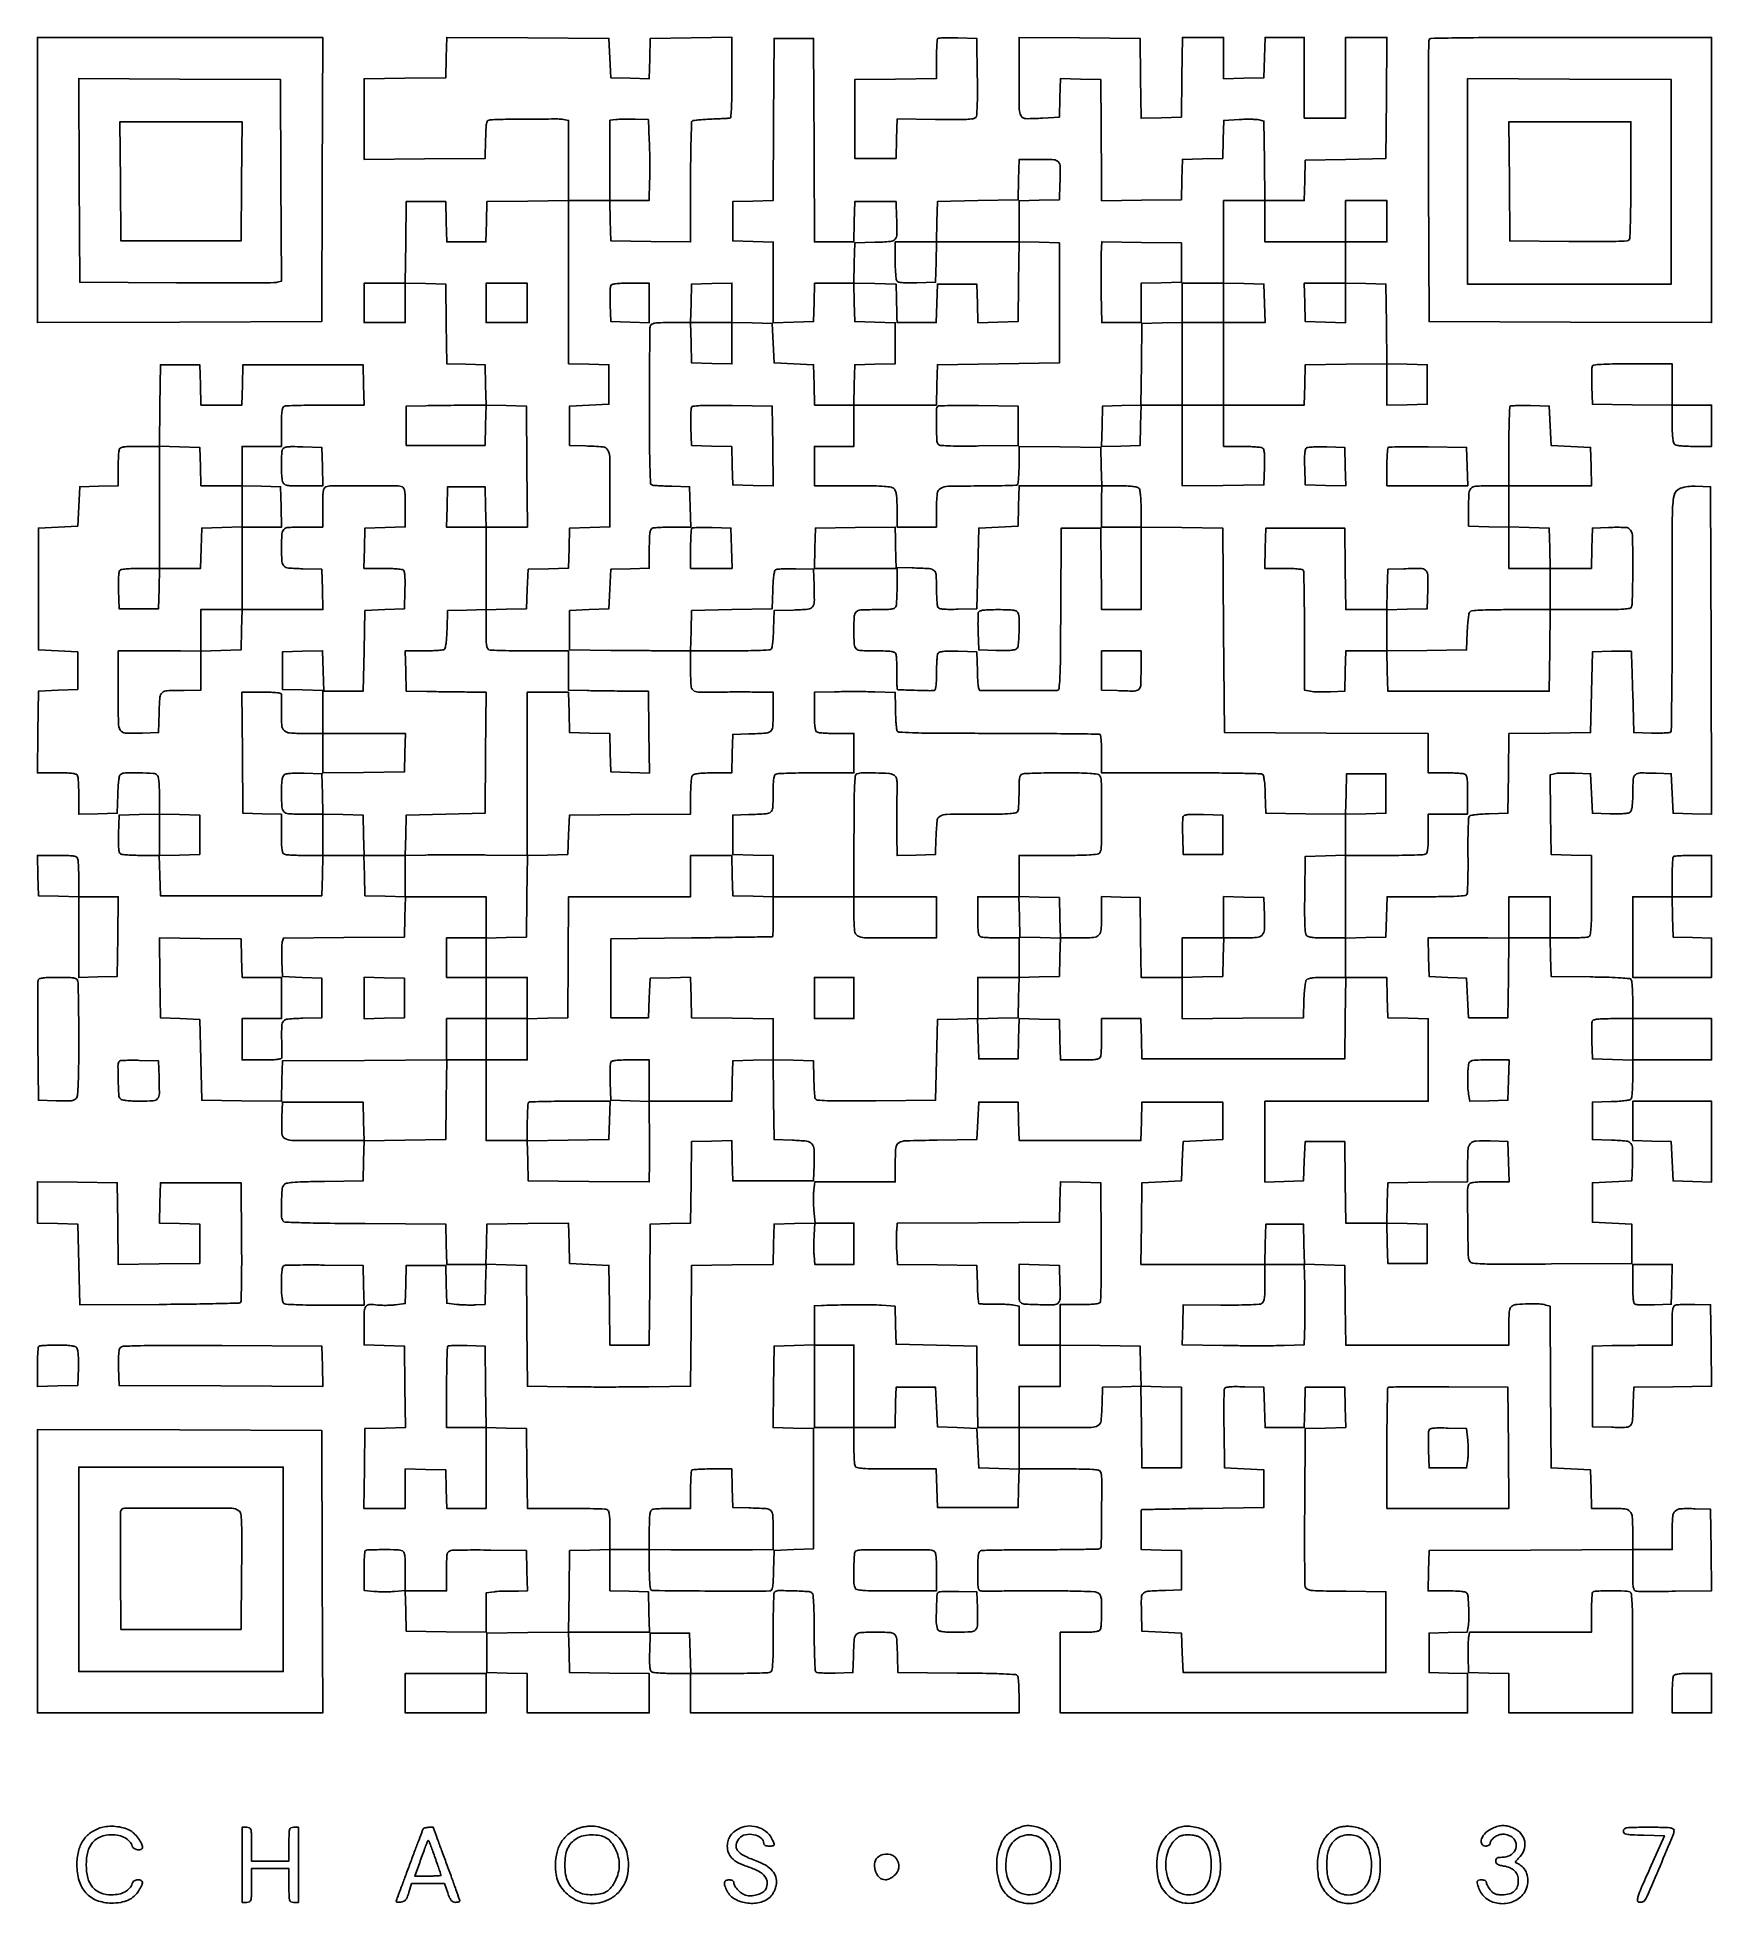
# Model space of a CAD drawing. Extents: x 179 to 1071, y 112 to 1107.
import ezdxf

# ---------------------------------------------------------------- set-up
doc = ezdxf.new("R2010")
doc.units = 0

msp = doc.modelspace()

# ---------------------------------------------------------------- linework, layer by layer
for points in [[(396.783939, 1096.260597), (396.5, 1085.5), (374.75, 1085.230498), (353, 1084.960995), (353, 1063.466645), (353, 1041.972294), (385.25, 1042.236147), (417.5, 1042.5), (417.784983, 1052.75, -0.00367), (418.011918, 1059.206127, -0.048683), (418.343346, 1061.561992, -0.169924), (419.04001, 1062.640113, -0.155317), (420.284983, 1063.097817, -0.007465), (429.484105, 1063.366538, -0.002622), (442.697874, 1063.48587, -0.001077), (456.318377, 1063.508102, -0.044456), (459.25, 1063.245386), (462, 1062.75), (462, 1041.394502), (462, 1020.039005), (440.25, 1019.769502), (418.5, 1019.5), (418.216168, 1008.75), (417.932337, 998), (407.5, 998), (397.067663, 998), (396.783832, 1008.75), (396.5, 1019.5), (386, 1019.5), (375.5, 1019.5), (375.230498, 997.75), (374.960995, 976), (363.980498, 976), (353, 976), (353, 965.5), (353, 955), (364, 955), (375, 955), (375, 965.533832), (375, 976.067663), (385.75, 975.783832), (396.5, 975.5), (396.769787, 954.284765), (397.039573, 933.069529), (407.269787, 932.784765), (417.5, 932.5), (417.783832, 921.75), (418.067663, 911), (407.283832, 910.953106, 0.001157), (402.394302, 910.920532, 0.000692), (396.583376, 910.860325, 0.000693), (390.799418, 910.784367, 0.001206), (386, 910.703106), (375.5, 910.5), (375.5, 900), (375.5, 889.5), (396.5, 889.5), (417.5, 889.5), (417.784171, 900.283485), (418.068343, 911.06697), (428.784171, 910.783485), (439.5, 910.5), (439.763853, 878.25), (440.027706, 846), (429.047685, 846), (418.067663, 846), (417.783832, 856.75), (417.5, 867.5), (407.5, 867.5), (397.5, 867.5), (397.216168, 856.75), (396.932337, 846), (407.466168, 846), (418, 846), (418, 824.034983), (418, 802.069966), (407.75, 801.784983), (397.5, 801.5), (397.211195, 791.535034, -0.00836), (397.012968, 787.199826, -0.019108), (396.684251, 783.944063, -0.01918), (396.262532, 781.589, -0.199883), (395.711195, 780.800347, -0.117316), (394.827306, 780.495069, -0.006928), (391.981788, 780.252233, -0.010144), (388.552258, 780.077209, -0.007284), (384.716168, 780.015313), (374.932337, 780), (375.216168, 769.25), (375.5, 758.5), (386.5, 758.347508, 0.000325), (391.456545, 758.282022, 0.000201), (397.283757, 758.211168, 0.000202), (403.041082, 758.145801, 0.000363), (407.763853, 758.097508), (418.027706, 758), (417.763853, 725.75), (417.5, 693.5), (396.5, 693), (375.5, 692.5), (375.216168, 681.75), (374.932337, 671), (364, 671), (353.067663, 671), (352.783832, 681.75), (352.5, 692.5), (341.783492, 692.783492), (331.066984, 693.066984), (330.783492, 703.783492), (330.5, 714.5), (321.149285, 714.788859, 0.009044), (317.042317, 714.84141, 0.018924), (313.849829, 714.703614, 0.020746), (311.486141, 714.412685, 0.132968), (310.399285, 713.916414, 0.141736), (309.757561, 712.971277, 0.039648), (309.336233, 711.216357, 0.028682), (309.084572, 708.683218, 0.010867), (309.013655, 705.127555, 0.010996), (309.211299, 696.818206, 0.18133), (310.28482, 694.310849, 0.19165), (312.719513, 693.197803, 0.012522), (320.616631, 693), (331, 693), (331, 682), (331, 671), (321.581787, 671, -0.005951), (317.859224, 671.044305, -0.007831), (314.465525, 671.178303, -0.005915), (311.638111, 671.367894, -0.07203), (310.581787, 671.606989, -0.204941), (309.767938, 672.397244, -0.063222), (309.302828, 674.080782, -0.030449), (309.059653, 677.025624, -0.005378), (309, 682.572006), (309, 692.930034), (298.75, 693.215017), (288.5, 693.5), (288.236147, 725.75), (287.972294, 758), (298.486147, 758, -0.006002), (303.534615, 757.939401, -0.023391), (306.649004, 757.718598, -0.033995), (308.572301, 757.357645, -0.326089), (309.070637, 756.75, -0.014814), (309.092806, 755.923743, -0.001037), (309.081503, 753.605455, -0.001469), (309.054161, 750.840669, -0.001106), (309.008434, 747.800487, 0.019496), (309.169365, 740.397615, 0.185632), (310.458808, 737.569707, 0.178142), (313.338343, 736.272315, 0.017684), (321.035184, 736), (331, 736), (331, 725.480498), (331, 714.960995), (352.75, 715.230498), (374.5, 715.5), (374.784983, 725.75), (375.069966, 736), (353.034983, 736), (331, 736), (331, 747.466168), (331, 758.932337), (320.25, 759.216168), (309.5, 759.5), (309.5, 769.5), (309.5, 779.5), (320.215829, 779.783485), (330.931657, 780.06697), (331.215829, 769.283485), (331.5, 758.5), (342, 758.5), (352.5, 758.5), (353, 780), (353.5, 801.5), (364, 802), (374.5, 802.5), (374.788231, 812.417355, 0.006827), (374.861823, 817.195195, 0.023663), (374.721018, 820.282937, 0.033714), (374.395734, 822.294865, 0.19692), (373.788231, 823.152042, 0.11554), (372.859509, 823.475676, 0.007548), (370.004417, 823.733781, 0.010646), (366.557744, 823.919289, 0.007729), (362.716168, 823.984687), (352.932337, 824), (353.216168, 834.75), (353.5, 845.5), (364.25, 845.783832), (375, 846.067663), (375, 856.426843, 0.005377), (374.940349, 861.973908, 0.030446), (374.697178, 864.919034, 0.063217), (374.232073, 866.602718, 0.20495), (373.418213, 867.393011, 0.090516), (370.509629, 867.939938, 0.001332), (353, 867.986594, 0.001332), (335.490371, 867.939938, 0.090516), (332.581787, 867.393011, 0.205218), (331.76761, 866.601595, 0.063068), (331.30265, 864.913621, 0.030363), (331.059586, 861.960143, 0.005351), (331, 856.393011), (331, 846), (320.616631, 846, 0.011737), (312.771617, 845.815814, 0.179999), (310.322049, 844.771099, 0.191575), (309.228611, 842.405154, 0.013589), (309.027309, 835, 0.013753), (309.228444, 827.688945, 0.185965), (310.305544, 825.294644, 0.177597), (312.731687, 824.18548, 0.012326), (320.357794, 823.783793), (330.5, 823.5), (330.783832, 812.75), (331.067663, 802), (309.533832, 802), (288, 802), (288, 824), (288, 846), (298.533832, 846), (309.067663, 846), (308.783832, 856.75), (308.5, 867.5), (298.25, 867.784983), (288, 868.069966), (288, 878.534983), (288, 889), (298.5, 889), (309, 889), (309, 899.393011, -0.005351), (309.059586, 904.960143, -0.030363), (309.30265, 907.913621, -0.063068), (309.76761, 909.601595, -0.205218), (310.581787, 910.393011, -0.083071), (311.77967, 910.636639, -0.001836), (317.706713, 910.821697, -0.004119), (324.663753, 910.956006, -0.002766), (332.615619, 911), (353.067663, 911), (352.783832, 921.75), (352.5, 932.5), (320.5, 932.5), (288.5, 932.5), (288.216168, 921.75), (287.932337, 911), (277, 911), (266.067663, 911), (265.783832, 921.75), (265.5, 932.5), (255, 932.5), (244.5, 932.5), (244.230498, 910.75), (243.960995, 889), (233.587486, 889, 0.005366), (228.031922, 888.940377, 0.030411), (225.083259, 888.697251, 0.063154), (223.397758, 888.232207, 0.205063), (222.606989, 887.418213, 0.070866), (222.368246, 886.374672, 0.00637), (222.178303, 883.691626, 0.008183), (222.044332, 880.470775, 0.006301), (222, 876.953196), (222, 868.069966), (211.75, 867.784983), (201.5, 867.5), (201, 857), (200.5, 846.5), (190, 846), (179.5, 845.5), (179.5, 813), (179.5, 780.5), (190, 780), (200.5, 779.5), (200.5, 769.5), (200.5, 759.5), (190, 759), (179.5, 758.5), (179.230498, 736.75), (178.960995, 715), (189.373509, 715, -0.005337), (194.952209, 714.940452, -0.030315), (197.9105, 714.697448, -0.062982), (199.600948, 714.232572, -0.205372), (200.393011, 713.418213, -0.072102), (200.632129, 712.361085, -0.005887), (200.821697, 709.524199, -0.007809), (200.955696, 706.119197, -0.005929), (201, 702.383229), (201, 692.930034), (211.25, 693.215017), (221.5, 693.5), (221.788805, 703.464966, -0.00836), (221.987032, 707.800174, -0.019108), (222.315749, 711.055937, -0.01918), (222.737468, 713.411, -0.199883), (223.288805, 714.199653, -0.137242), (225.872565, 714.980082, -0.01026), (233.292536, 714.98037, -0.008728), (240.79675, 714.695547, -0.184555), (242.8, 713.8, -0.150842), (243.32772, 712.800954, -0.01939), (243.688563, 710.376818, -0.018512), (243.925628, 707.088767, -0.008739), (244, 702.833832), (244, 693.067663), (233.25, 692.783832), (222.5, 692.5), (222.211769, 682.582645, 0.006827), (222.138177, 677.804805, 0.023663), (222.278982, 674.717063, 0.033714), (222.604266, 672.705135, 0.19692), (223.211769, 671.847958, 0.115349), (224.139207, 671.524379, 0.007622), (226.975707, 671.266219, 0.010705), (230.400525, 671.080716, 0.007782), (234.216168, 671.015313), (243.932337, 671), (244.216168, 660.25), (244.5, 649.5), (287.5, 649.5), (330.5, 649.5), (330.783832, 660.25), (331.067663, 671), (342, 671), (352.932337, 671), (353.216168, 660.25), (353.5, 649.5), (364.283485, 649.215829), (375.06697, 648.931657), (374.783485, 638.215829), (374.5, 627.5), (342.26558, 627.236167), (310.031161, 626.972335), (309.469076, 624.732812, 0.047333), (309.266912, 623.406929, 0.007694), (309.159202, 620.802135, 0.008424), (309.1312, 617.722425, 0.007327), (309.203496, 614.496645), (309.5, 606.5), (320, 606), (330.5, 605.5), (330.5, 595), (330.5, 584.5), (320.306482, 584.21564, 0.012017), (312.543774, 583.812228, 0.186002), (310.174219, 582.685799, 0.184523), (309.163584, 580.256908, 0.011793), (309.118381, 572.42637, -0.001773), (309.162999, 569.299259, -0.00237), (309.179978, 566.461184, -0.00165), (309.175083, 564.081611, -0.024531), (309.129791, 563.25, -0.314515), (308.605545, 562.643644, -0.032862), (306.653411, 562.282852, -0.023176), (303.524501, 562.061227, -0.006093), (298.5, 562), (288, 562), (288, 573), (288, 584), (298.5, 584), (309, 584), (309, 595), (309, 606), (298.534983, 606), (288.069966, 606), (287.784983, 616.25), (287.5, 626.5), (265.730055, 626.769558), (243.960111, 627.039116), (244.230055, 605.769558), (244.5, 584.5), (255, 584), (265.5, 583.5), (266, 562), (266.5, 540.5), (287.75, 540.230112), (309, 539.960225), (309.111066, 545.730112, -0.0006), (309.163682, 548.303119, -0.000391), (309.230318, 551.273845, -0.000393), (309.299861, 554.171576, -0.00075), (309.361066, 556.5), (309.5, 561.5), (353.269918, 561.760526), (397.039837, 562.021051), (396.769918, 540.760526), (396.5, 519.5), (374.785197, 519.230596), (353.070395, 518.961191), (352.785197, 529.230596), (352.5, 539.5), (331, 539.5), (309.5, 539.5), (309.203496, 531.503355, 0.019027), (309.212156, 522.733016, 0.261126), (310.816541, 520.115503, 0.124757), (314.547359, 519.115682, 0.003401), (331.552884, 519), (353.067663, 519), (352.783832, 508.25), (352.5, 497.5), (332, 497.238794, 0.002266), (320.37109, 497.037911, 0.016803), (314.842336, 496.73126, 0.033619), (311.688488, 496.234505, 0.178783), (310.25, 495.297665, 0.143862), (309.34491, 492.848156, 0.011367), (309.026533, 485.846817, 0.011676), (309.031011, 478.850292, 0.136297), (309.817601, 476.260888, 0.244093), (310.986595, 475.582008, 0.003257), (319.598474, 475.230455, 0.005775), (332.111082, 474.945932, 0.001278), (353.552288, 474.760888), (396.5, 474.5), (396.783832, 463.75), (397.067663, 453), (407.567663, 453), (418.067663, 453), (417.783832, 442.330833), (417.5, 431.661665), (412.5, 431.405078, -0.012897), (410.208884, 431.346689, -0.007332), (407.436405, 431.388216, -0.007317), (404.643461, 431.511952, -0.011985), (402.283507, 431.707989), (397.067013, 432.267487), (396.783507, 442.383743), (396.5, 452.5), (386, 452.5), (375.5, 452.5), (375.215764, 442.317679), (374.931528, 432.135358), (369.715764, 431.491743, -0.016412), (367.405288, 431.283341, -0.011196), (364.769576, 431.191735, -0.011294), (362.221069, 431.217823, -0.022248), (360.201941, 431.374238, 0.035036), (355.768468, 431.603907, 0.247534), (353.940158, 430.596539, 0.137258), (353.138905, 428.087191, 0.009066), (353, 420.426843), (353, 410.067663), (363.75, 409.783832), (374.5, 409.5), (374.769408, 387.784029), (375.038815, 366.068057), (364.269408, 365.784029), (353.5, 365.5), (353.230112, 344.25), (352.960225, 323), (363.980112, 323), (375, 323), (375, 333.533832), (375, 344.067663), (385.75, 343.783832), (396.5, 343.5), (396.784983, 333.25), (397.069966, 323), (407.534983, 323), (418, 323), (418, 344.533832), (418, 366.067663), (428.75, 365.783832), (439.5, 365.5), (439.769888, 344.25), (440.039775, 323), (460.4381, 323, -0.002773), (468.369372, 322.956005, -0.004129), (475.309067, 322.821697, -0.001844), (481.220704, 322.636626, -0.083046), (482.418213, 322.393011, -0.20495), (483.232073, 321.602718, -0.063217), (483.697178, 319.919034, -0.030446), (483.940349, 316.973908, -0.005377), (484, 311.426843), (484, 301.067663), (473.25, 300.783832), (462.5, 300.5), (462.230552, 278.769448), (461.961104, 257.038896), (440.230552, 256.769448), (418.5, 256.5), (418.5, 246), (418.5, 235.5), (429.25, 235.216168), (440, 234.932337), (440, 224.466168), (440, 214), (472.5, 214), (505, 214), (505, 224.480112), (505, 234.960225), (483.75, 235.230112), (462.5, 235.5), (462.216168, 246.25), (461.932337, 257), (483.5, 257), (505.067663, 257), (504.783832, 267.75), (504.5, 278.5), (494.25, 278.784983), (484, 279.069966), (484, 290.034983), (484, 301), (494.5, 301), (505, 301), (505, 290.559017, 0.008657), (505.070888, 286.465158, 0.013772), (505.288529, 282.968933, 0.008562), (505.593114, 280.128794, 0.227104), (505.994489, 279.503406, 0.136948), (507.16578, 279.164857, 0.000172), (531.767405, 278.947773, 0.00171), (554.050279, 278.835006, 0.00518), (569.216168, 278.967251, 0.248874), (570.132959, 279.476361, 0.098478), (570.684103, 280.857369, 0.034931), (571.002002, 283.644609, 0.004334), (571.216168, 289.75), (571.5, 300.5), (582, 301), (592.5, 301.5), (592.5, 333.5), (592.5, 365.5), (581.730592, 365.784029), (570.961185, 366.068057), (571.230592, 387.784029), (571.5, 409.5), (582.25, 409.783832), (593, 410.067663), (593, 388.033832), (593, 366), (603.5, 366), (614, 366), (614, 356.581787, 0.005951), (614.044305, 352.859224, 0.007831), (614.178303, 349.465525, 0.005915), (614.367894, 346.638111, 0.07203), (614.606989, 345.581787, 0.258599), (615.661941, 344.696313, 0.030079), (618.829762, 344.27562, 0.015925), (624.471732, 344.049581, 0.002049), (636.572006, 344), (657.930034, 344), (658.215017, 333.75), (658.5, 323.5), (680, 323.5), (701.5, 323.5), (701.784983, 333.75), (702.069966, 344), (723.427994, 344, -0.002049), (735.528268, 343.950419, -0.015925), (741.170238, 343.72438, -0.030079), (744.338059, 343.303687, -0.258599), (745.393011, 342.418213, -0.091861), (746.061822, 338.808422, -0.002089), (745.988241, 321.229821, -0.000947), (745.799777, 302.855482, -0.256693), (745.051062, 301.531558, -0.133864), (744.243493, 301.292828, -0.000623), (735.405166, 301.115694, -0.002857), (725.328165, 300.98389, -0.001795), (713.546521, 300.939414, 0.001754), (701.726986, 300.895767, 0.00272), (691.527336, 300.766839, 0.000821), (682.679223, 300.592318, 0.086476), (681.49546, 300.359884, 0.21721), (680.737122, 299.588105, 0.053379), (680.299777, 297.817696, 0.028259), (680.060897, 294.801068, 0.00563), (680, 289.393011, 0.004228), (680.050858, 283.378866, 0.037277), (680.293422, 280.733348, 0.112227), (680.822058, 279.445369, 0.235807), (681.75, 278.944857, 0.008194), (683.074082, 278.924844, 0.000101), (691.568893, 278.937386, 0.0003), (701.393893, 278.959785, 0.000197), (712.718573, 278.99686, -0.002479), (725.67276, 278.980145, -0.006276), (735.088011, 278.803123, -0.004272), (742.144613, 278.521453, -0.111195), (743.968573, 278.016819, -0.114931), (745.051461, 277.066567, -0.102957), (745.656996, 275.697739, -0.046223), (745.936083, 273.362069, -0.006636), (746, 268.546604, -0.006668), (745.955641, 265.220668, -0.008541), (745.821697, 262.16144, -0.006839), (745.631409, 259.612488, -0.069666), (745.393011, 258.581787, -0.205218), (744.601595, 257.76761, -0.063068), (742.913621, 257.30265, -0.030363), (739.960143, 257.059586, -0.005351), (734.393011, 257), (724, 257), (724, 235.5), (724, 214), (832.5, 214), (941, 214), (941, 224.465017), (941, 234.930034), (930.75, 235.215017), (920.5, 235.5), (920.5, 246), (920.5, 256.5), (930.631735, 256.783677), (940.763471, 257.067355), (941.265853, 259.783677, 0.042686), (941.639743, 263.603785, 0.011554), (941.573654, 269.687402, 0.007485), (941.273638, 275.812799, 0.123147), (940.655298, 277.75, 0.201952), (939.836807, 278.332133, 0.02598), (937.668376, 278.699289, 0.021452), (934.490852, 278.93128, 0.007496), (929.907151, 279), (919.932337, 279), (920.216168, 289.75), (920.5, 300.5), (974.75, 300.758612), (1029, 301.017225), (1029, 290.125244, 0.004267), (1029.053244, 283.886969, 0.034297), (1029.298582, 281.029082, 0.091617), (1029.818815, 279.543905, 0.214352), (1030.75, 278.866631, 0.049435), (1032.026768, 278.728554, 0.001346), (1037.646319, 278.693458, 0.002777), (1044.259022, 278.706688, 0.001899), (1051.769385, 278.79195), (1071.038771, 279.0839), (1070.769385, 300.79195), (1070.5, 322.5), (1062.259538, 322.790288, 0.017872), (1054.49937, 322.786195, 0.184841), (1051.608188, 321.557606, 0.185014), (1050.277655, 318.713153, 0.017911), (1050, 310.964816), (1050, 301), (1039.5, 301), (1029, 301), (1029, 310.065741, 0.014488), (1028.756688, 318.46081, 0.174233), (1027.507482, 321.391309, 0.190134), (1024.726697, 322.724509, 0.017821), (1016.999799, 323), (1007.069966, 323), (1006.784983, 333.25), (1006.5, 343.5), (996, 344), (985.5, 344.5), (985.239463, 387.636124), (984.978926, 430.772248), (982.739463, 431.37247, 0.05645), (979.11969, 431.916161, 0.014801), (973.242287, 431.955586, 0.012101), (967.411629, 431.680804, 0.105414), (964.934259, 430.964816, 0.136247), (963.898673, 429.97615, 0.091172), (963.324498, 428.431565, 0.038385), (963.059218, 425.714599, 0.005149), (963, 419.964816), (963, 410), (952.5, 409.964286, -0.000287), (947.651822, 409.950582, -0.000157), (941.70625, 409.939062, -0.000157), (935.665767, 409.931147, -0.000249), (930.5, 409.928571, -0.000203), (924.635463, 409.93095, -0.000068), (916.068342, 409.939062, -0.000068), (906.586965, 409.950612, -0.000077), (897.519888, 409.964286), (876.039775, 410), (875.769888, 431.25), (875.5, 452.5), (864.783492, 452.783492), (854.066984, 453.066984), (853.783492, 463.783492), (853.5, 474.5), (843.5, 474.5), (833.5, 474.5), (833.216168, 463.75), (832.932337, 453), (799.946666, 453), (766.960995, 453), (767.230498, 474.75), (767.5, 496.5), (778, 497), (788.5, 497.5), (789, 508), (789.5, 518.5), (800, 519), (810.5, 519.5), (810.5, 529.5), (810.5, 539.5), (789, 539.5), (767.5, 539.5), (767.215017, 529.25), (766.930034, 519), (734.5, 519), (702.069966, 519), (701.784983, 529.25), (701.5, 539.5), (691, 539.5), (680.5, 539.5), (680, 529.5), (679.5, 519.5), (658.361515, 519.230437, 0.003604), (641.653032, 518.896911, 0.129621), (637.978399, 517.820449, 0.245079), (636.333408, 515.121298, 0.016275), (636.013655, 505.75), (636, 497), (614.631669, 497), (593.263338, 497), (592.704073, 492.830366, 0.024166), (592.527753, 490.761242, 0.009409), (592.476434, 487.889503, 0.009289), (592.537301, 484.772778, 0.011385), (592.714484, 481.865639), (593.28416, 475.070546), (582.39208, 474.785273), (571.5, 474.5), (571.216365, 463.769409), (570.93273, 453.038817), (549.216365, 452.769409), (527.5, 452.5), (527.236196, 420.287114), (526.972392, 388.074227), (504.736196, 387.787114, -0.001945), (494.68273, 387.696414, -0.001181), (482.793757, 387.663495, -0.001184), (470.999753, 387.686625, -0.00209), (461.263827, 387.769464), (440.027655, 388.038928), (439.763827, 420.269464), (439.5, 452.5), (428.716515, 452.784171), (417.93303, 453.068343), (418.216515, 463.784171), (418.5, 474.5), (440.215971, 474.769408), (461.931943, 475.038815), (462.215971, 464.269408), (462.5, 453.5), (473, 453), (483.5, 452.5), (483.769888, 431.25), (484.039775, 410), (494.506035, 410), (504.972294, 410), (505.236147, 442.25), (505.5, 474.5), (516.230591, 474.783635), (526.961183, 475.06727), (527.230591, 496.783635), (527.5, 518.5), (538.215829, 518.783485), (548.931657, 519.06697), (549.215829, 508.283485), (549.5, 497.5), (571, 497.5), (592.5, 497.5), (592.788833, 506.243181, 0.016437), (592.790065, 514.283794, 0.175522), (591.596909, 517.269158, 0.186549), (588.802745, 518.703343, 0.018997), (581.234094, 519.21398), (571.5, 519.5), (571.230013, 540.784034), (570.960027, 562.068069), (581.730013, 561.784034), (592.5, 561.5), (592.681818, 552.148871, 0.00509), (592.790994, 548.464143, 0.00684), (592.969499, 545.129581, 0.004867), (593.183799, 542.348184, 0.070059), (593.405837, 541.384788, 0.289181), (594.478346, 540.583946, 0.010713), (599.749969, 540.283358, 0.009535), (608.379033, 540.141266, 0.001427), (625.724019, 540.235918), (657.5, 540.5), (658, 562), (658.5, 583.5), (669.215829, 583.783485), (679.931657, 584.06697), (680.215829, 573.283485), (680.5, 562.5), (691, 562.5), (701.5, 562.5), (701.784171, 573.283485), (702.068343, 584.06697), (712.784171, 583.783485), (723.5, 583.5), (723.783832, 572.75), (724.067663, 562), (734.426843, 562, 0.005377), (739.973908, 562.059651, 0.030446), (742.919034, 562.302822, 0.063217), (744.602718, 562.767927, 0.20495), (745.393011, 563.581787, 0.07203), (745.632106, 564.638111, 0.005915), (745.821697, 567.465525, 0.007831), (745.955695, 570.859224, 0.005951), (746, 574.581787), (746, 584), (756.466168, 584), (766.932337, 584), (767.216168, 573.25), (767.5, 562.5), (821.5, 562.5), (875.5, 562.5), (875.769502, 584.25), (876.039005, 606), (886.985671, 606), (897.932337, 606), (898.216168, 595.25), (898.5, 584.5), (909.25, 584.216168), (920, 583.932337), (920, 561.966168), (920, 540), (876.5, 540), (833, 540), (833, 518.465017), (833, 496.930034), (843.25, 497.215017), (853.5, 497.5), (854, 508), (854.5, 518.5), (865, 518.5), (875.5, 518.5), (875.769502, 496.75), (876.039005, 475), (886.985671, 475), (897.932337, 475), (898.216168, 464.25), (898.5, 453.5), (909, 453.5), (919.5, 453.5), (919.5, 464), (919.5, 474.5), (908.716515, 474.784171), (897.93303, 475.068343), (898.216515, 485.784171), (898.5, 496.5), (919.75, 496.769888), (941, 497.039775), (941, 506.328758, -0.01587), (941.260018, 514.518751, -0.177768), (942.553692, 517.452318, -0.191878), (945.391309, 518.734698, -0.018986), (953.016285, 518.790619), (962.5, 518.5), (962.783832, 507.75), (963.067663, 497), (952.640821, 497, 0.00567), (947.250073, 496.938866, 0.027715), (944.210601, 496.701013, 0.051143), (942.415336, 496.269839, 0.220074), (941.647377, 495.523463, 0.092281), (940.986849, 491.94174, 0.002214), (941.09052, 474.947425, 0.0018), (941.334064, 457.708313, 0.118974), (942.075484, 454.858958, 0.242896), (943.752006, 453.704992, 0.022314), (948.948063, 453.27977, 0.010054), (958.753491, 453.113782, 0.000731), (985.790913, 453.239295), (1028.5, 453.5), (1028.5, 464), (1028.5, 474.5), (1018, 475), (1007.5, 475.5), (1007.5, 486), (1007.5, 496.5), (1018, 497), (1028.5, 497.5), (1028.795054, 506, 0.010012), (1028.925177, 514.86687, 0.174565), (1027.948742, 517.533568, 0.200378), (1025.54295, 518.781878, 0.013827), (1017.7397, 519.215131), (1007.5, 519.5), (1007.5, 529.5), (1007.5, 539.5), (1017.464966, 539.788805, 0.00836), (1021.800174, 539.987032, 0.019108), (1025.055937, 540.315749, 0.01918), (1027.411, 540.737468, 0.199883), (1028.199653, 541.288805, 0.117226), (1028.504905, 542.172107, 0.006962), (1028.747767, 545.008274, 0.010173), (1028.922789, 548.426877, 0.007309), (1028.984687, 552.25), (1029, 562), (1050, 562), (1071, 562), (1071, 573), (1071, 584), (1050, 584), (1029, 584), (1028.984687, 593.75, 0.007413), (1028.921976, 597.574396, 0.010291), (1028.744518, 600.996983, 0.007107), (1028.498111, 603.835301, 0.116808), (1028.188593, 604.729091, 0.228384), (1027.178296, 605.35659, 0.009456), (1022.820243, 605.740282, 0.01097), (1016.461676, 606.039141, 0.003025), (1006.453905, 606.229091), (985.5, 606.5), (985.215017, 616.75), (984.930034, 627), (994.383229, 627, 0.005929), (998.119197, 627.044304, 0.007809), (1001.524199, 627.178303, 0.005887), (1004.361085, 627.367871, 0.072102), (1005.418213, 627.606989, 0.258602), (1006.303692, 628.66196, 0.030077), (1006.724381, 631.829945, 0.015924), (1006.950419, 637.472196, 0.002049), (1007, 649.573157), (1007, 670.932337), (996.25, 671.216168), (985.5, 671.5), (985.230182, 692.725974), (984.960364, 713.951948), (987.368163, 714.556267, -0.047192), (988.784556, 714.772639, -0.00796), (991.525014, 714.886044, -0.008643), (994.75999, 714.912416, -0.007586), (998.137981, 714.830293), (1006.5, 714.5), (1007, 704), (1007.5, 693.5), (1016.850715, 693.211141, 0.009044), (1020.957683, 693.15859, 0.018924), (1024.150171, 693.296386, 0.020746), (1026.513859, 693.587315, 0.132968), (1027.600715, 694.083586, 0.151461), (1028.265468, 695.103913, 0.036156), (1028.681597, 697.110136, 0.0251), (1028.928446, 700.111942, 0.007965), (1029, 704.603393, -0.016178), (1029.229572, 711.69691, -0.208477), (1030.416421, 714.000364, -0.171609), (1033.027735, 714.936005, -0.010302), (1041.503355, 714.796504), (1049.5, 714.5), (1050, 704), (1050.5, 693.5), (1060.755499, 693.214956), (1071.010998, 692.929912), (1070.755499, 780.214956), (1070.5, 867.5), (1062.259538, 867.790288, 0.087673), (1054.378191, 866.682157, 0.274823), (1050.990888, 862.818594, 0.045116), (1050.087656, 853.159107, 0.000828), (1050.015237, 801.780185, -0.001249), (1049.959741, 777.123738, -0.002041), (1049.775192, 756.223646, -0.000237), (1049.525932, 737.604696, -0.195312), (1049.175872, 736.775872, -0.176181), (1048.47259, 736.447684, -0.0082), (1045.807619, 736.256994, -0.012731), (1042.578019, 736.16146, -0.00872), (1038.910352, 736.210352), (1029.5, 736.5), (1028.949707, 758, 0.000837), (1028.724349, 766.263645, 0.001369), (1028.502398, 773.268089, 0.000137), (1028.285105, 779.529937, 0.145075), (1028.199707, 779.784983, 0.243658), (1027.984742, 779.897321, 0.000888), (1025.047726, 779.902539, 0.004298), (1021.694038, 779.873712, 0.002651), (1017.75, 779.784983), (1007.5, 779.5), (1007, 758), (1006.5, 736.5), (984.769831, 736.230553), (963.039662, 735.961106), (962.769831, 714.730553), (962.5, 693.5), (952.535034, 693.211195, 0.008362), (948.200198, 693.012966, 0.019102), (944.944056, 692.684221, 0.019171), (942.588373, 692.262476, 0.199718), (941.799176, 691.711195, 0.13306), (941.493639, 690.731258, 0.002323), (941.308217, 685.119435, 0.005689), (941.196372, 678.543599, 0.003738), (941.210355, 670.971989, -0.003664), (941.22547, 663.399621, -0.005571), (941.117095, 656.821372, -0.002274), (940.936434, 651.20625, -0.12994), (940.637197, 650.221989, -0.2344), (939.637818, 649.599964, -0.009975), (935.369298, 649.273643, -0.011157), (929.070944, 649.059182, -0.002931), (918.974815, 649), (898.067663, 649), (897.783832, 638.25), (897.5, 627.5), (886.75, 627.216168), (876, 626.932337), (876, 648.966168), (876, 671), (896.418213, 671, 0.002771), (904.357109, 671.043995, 0.004125), (911.303225, 671.178303, 0.001841), (917.220565, 671.363369, 0.083055), (918.418213, 671.606989, 0.205218), (919.23239, 672.398405, 0.063068), (919.69735, 674.086379, 0.030363), (919.940414, 677.039857, 0.005351), (920, 682.606989), (920, 693), (930.5, 693), (941, 693), (941, 703.393011, 0.005351), (940.940414, 708.960143, 0.030363), (940.69735, 711.913621, 0.063068), (940.23239, 713.601595, 0.205218), (939.418213, 714.393011, 0.070946), (938.373807, 714.631778, 0.006338), (935.68135, 714.821697, 0.008159), (932.449196, 714.955669, 0.006277), (928.918213, 715), (920, 715), (920, 725.491388), (920, 735.982775), (865.75, 736.241388), (811.5, 736.5), (811, 791), (810.5, 845.5), (788.75, 845.769502), (767, 846.039005), (767, 855.819502, 0.00872), (766.92566, 860.081558, 0.018495), (766.688653, 863.373743, 0.019373), (766.327868, 865.800421, 0.150896), (765.8, 866.8, 0.148905), (764.82015, 867.322339, 0.019991), (762.484548, 867.68524, 0.019114), (759.341123, 867.92443, 0.009431), (755.334983, 868), (746.069966, 868), (745.784983, 878.25), (745.5, 888.5), (723.75, 888.769502), (702, 889.039005), (702, 879.078519, -0.009239), (701.928645, 875.21737, -0.013997), (701.710615, 871.865077, -0.008626), (701.406598, 869.117227, -0.226188), (701.014858, 868.509183, -0.130492), (700.2028, 868.263263, -0.001463), (694.443282, 868.081133, -0.004409), (687.764816, 867.948436, -0.002845), (680.026927, 867.906976, 0.004747), (664.195496, 867.761932, 0.127981), (660.186164, 866.638352, 0.243585), (658.380941, 863.791486, 0.021818), (658, 855.065741), (658, 846), (647.5, 846), (637, 846), (637, 855.428571, 0.007672), (636.927087, 860.180093, 0.027809), (636.666667, 863.190476, 0.044747), (636.197213, 865.18351, 0.116684), (635.428571, 866.428571, 0.152212), (633.809576, 867.278227, 0.027477), (630.395604, 867.711538, 0.015365), (624.652962, 867.944704, 0.002463), (613.428571, 868), (593, 868), (593, 878.5), (593, 889), (603.5, 889), (614, 889), (614, 900), (614, 911), (635.966168, 911), (657.932337, 911), (658.216168, 921.75), (658.5, 932.5), (691, 933), (723.5, 933.5), (723.5, 965.5), (723.5, 997.5), (712.75, 997.783832), (702, 998.067663), (702, 1009), (702, 1019.932337), (712.75, 1020.216168), (723.5, 1020.5), (723.795054, 1029, 0.009911), (723.928401, 1037.962804, 0.179322), (722.935737, 1040.601512, 0.203493), (720.508732, 1041.787704, 0.013276), (712.51478, 1042), (702.067663, 1042), (701.783832, 1031.25), (701.5, 1020.5), (680, 1020), (658.5, 1019.5), (658.216168, 1008.75), (657.932337, 998), (646.966168, 998), (636, 998), (636.015313, 988.25, 0.007755), (636.080714, 984.421391, 0.010675), (636.266219, 980.985645, 0.007585), (636.524351, 978.139851, 0.115445), (636.847958, 977.211769, 0.19692), (637.705135, 976.604266, 0.033714), (639.717063, 976.278982, 0.023663), (642.804805, 976.138177, 0.006827), (647.582645, 976.211769), (657.5, 976.5), (657.783832, 987.25), (658.067663, 998), (680.053719, 998), (702.039775, 998), (701.769888, 976.75), (701.5, 955.5), (690.785353, 955.216527), (680.070705, 954.933054), (679.785353, 965.216527), (679.5, 975.5), (669, 975.5), (658.5, 975.5), (658.215017, 965.25), (657.930034, 955), (647.465017, 955), (637, 955), (636.941939, 957.75, 0.000672), (636.907715, 959.273936, 0.000147), (636.844551, 961.895313, 0.000153), (636.769679, 964.92695, 0.000147), (636.691939, 968), (636.5, 975.5), (625.216504, 975.783064), (613.933007, 976.066129), (614.216504, 986.783064), (614.5, 997.5), (625.239412, 997.783724, 0.012571), (633.449791, 998.207369, 0.196378), (635.914978, 999.442634, 0.179946), (636.921479, 1002.097454, 0.010249), (636.795054, 1011), (636.5, 1019.5), (625.5, 1019.5), (614.5, 1019.5), (614.216168, 1008.75), (613.932337, 998), (603.466168, 998), (593, 998), (592.935386, 1019.25, 0.000279), (592.897807, 1029.690106, 0.000113), (592.835295, 1043.951562, 0.000111), (592.761103, 1059.309342, 0.000141), (592.685386, 1073.5), (592.5, 1106.5), (582, 1106.5), (571.5, 1106.5), (571.239403, 1063.283724), (570.978805, 1020.067448), (560.239403, 1019.783724), (549.5, 1019.5), (549.5, 1009), (549.5, 998.5), (560.25, 998.216168), (571, 997.932337), (571, 976.432337), (571, 954.932337), (581.75, 955.216168), (592.5, 955.5), (592.784983, 965.75), (593.069966, 976), (603.5, 976), (613.930034, 976), (614.215017, 965.75), (614.5, 955.5), (625.25, 955.216168), (636, 954.932337), (636, 944), (636, 933.067663), (625.25, 932.783832), (614.5, 932.5), (614.216168, 921.75), (613.932337, 911), (603.5, 911), (593.067663, 911), (592.783832, 921.75), (592.5, 932.5), (582, 933), (571.5, 933.5), (571, 944), (570.5, 954.5), (559.75, 954.783832), (549, 955.067663), (549, 965.567663), (549, 976.067663), (538.25, 975.783832), (527.5, 975.5), (527.215017, 965.25), (526.930034, 955), (516.572006, 955, 0.005405), (511.041263, 954.940216, 0.030236), (508.090092, 954.697467, 0.062225), (506.398805, 954.235189, 0.206171), (505.61038, 953.427049, 0.088097), (505.36584, 952.160083, 0.000515), (505.198667, 940.131762, 0.002151), (505.080958, 926.388448, 0.001365), (505.05641, 910.375319, 0.00134), (505.135569, 889.951003, 0.005791), (505.355612, 877.820273, 0.002847), (505.65606, 869.339759, 0.300317), (506.303019, 868.442301, 0.070846), (507.146485, 868.252584, 0.003651), (509.939012, 868.04981, 0.005744), (513.273654, 867.870575, 0.004132), (517, 867.744031), (526.5, 867.5), (526.783832, 856.75), (527.067663, 846), (517.615619, 846, 0.00593), (513.880092, 845.955696, 0.007809), (510.475463, 845.821697, 0.005887), (507.638889, 845.632128, 0.0721), (506.581787, 845.393011, 0.204941), (505.767938, 844.602756, 0.063222), (505.302828, 842.919218, 0.030449), (505.059653, 839.974376, 0.005378), (505, 834.427994), (505, 824.069966), (494.75, 823.784983), (484.5, 823.5), (484, 813), (483.5, 802.5), (473, 802), (462.5, 801.5), (462.5, 791), (462.5, 780.5), (484.5, 780.309069, 0.00012), (493.674575, 780.23164, 0.000112), (503.048438, 780.156873, 0.000111), (511.365363, 780.094255, 0.000386), (516.75, 780.059069), (527, 780), (527, 769.567388, 0.013369), (527.214245, 761.556306, 0.19827), (528.398461, 759.07277, 0.179962), (531.041151, 758.022505, 0.01067), (539.794979, 758.015243, -0.002781), (543.92828, 758.077038, -0.001324), (549.247588, 758.112892, -0.001312), (554.807197, 758.121053, -0.001864), (559.75, 758.096907), (571, 758), (571, 747.519052, -0.011573), (570.815028, 739.528292, -0.199796), (569.72373, 737.214363, -0.170244), (567.243436, 736.170229, -0.007926), (558, 735.75078), (549.5, 735.5), (549.215017, 725.25), (548.930034, 715), (539.165017, 715, 0.00874), (534.910654, 714.925625, 0.018513), (531.622935, 714.688556, 0.019392), (529.199003, 714.327709, 0.150838), (528.2, 713.8, 0.150917), (527.672074, 712.80021, 0.019366), (527.311311, 710.372531, 0.018488), (527.074327, 707.078716, 0.008713), (527, 702.813853), (527, 693.027706), (494.75, 692.763853), (462.5, 692.5), (462, 682), (461.5, 671.5), (450.75, 671.216168), (440, 670.932337), (440, 714.466168), (440, 758), (450.966168, 758), (461.932337, 758), (462.216168, 747.25), (462.5, 736.5), (473.215387, 736.216519), (483.930773, 735.933039), (484.215387, 725.716519), (484.5, 715.5), (494.7696, 715.214801), (505.039201, 714.929601), (504.7696, 736.714801), (504.5, 758.5), (493, 758.58426, -0.000668), (487.886917, 758.628552, -0.000442), (482.014063, 758.692455, -0.000444), (476.307022, 758.764671, -0.000864), (471.75, 758.83426), (462, 759), (462, 769.5), (462, 780), (441.581787, 780, -0.002771), (433.642891, 780.043995, -0.004125), (426.696775, 780.178303, -0.001841), (420.779435, 780.363369, -0.083055), (419.581787, 780.606989, -0.20495), (418.767927, 781.397282, -0.063217), (418.302822, 783.080966, -0.030446), (418.059651, 786.026092, -0.005377), (418, 791.573157), (418, 801.932337), (428.75, 802.216168), (439.5, 802.5), (440, 813), (440.5, 823.5), (451.216508, 823.783492), (461.933016, 824.066984), (462.216508, 834.783492), (462.5, 845.5), (473.25, 845.783832), (484, 846.067663), (484, 867.01478, 0.003296), (483.890826, 883.576667, 0.129693), (482.917508, 887.078118, 0.243025), (480.361548, 888.698121, 0.014654), (471, 889.24922), (462.5, 889.5), (462.5, 900), (462.5, 910.5), (473, 911), (483.5, 911.5), (483.5, 922), (483.5, 932.5), (472.75, 932.783832), (462, 933.067663), (462, 976.533832), (462, 1020), (472.966168, 1020), (483.932337, 1020), (484.216168, 1009.25), (484.5, 998.5), (505.75, 998.230112), (527, 997.960225), (527, 1029.921095, -0.002438), (527.063057, 1042.855446, -0.004787), (527.261905, 1053.144711, -0.001207), (527.531686, 1061.758063, -0.250952), (527.940622, 1062.463302, -0.108827), (528.643005, 1062.709214, -0.004944), (531.192691, 1062.99103, -0.008065), (534.247268, 1063.248415, -0.005672), (537.690622, 1063.443477, 0.000233), (541.156116, 1063.601996, 0.000318), (544.279433, 1063.748316, 0.000207), (546.903456, 1063.874011, 0.003678), (547.75, 1063.921158, 0.366099), (548.410337, 1064.554936, 0.011555), (548.734562, 1068.552927, 0.01191), (548.945216, 1074.747885, 0.002543), (549, 1085.519502), (549, 1107.039005), (527.25, 1106.769502), (505.5, 1106.5), (505.215817, 1095.715394), (504.931635, 1084.930789), (494.715817, 1085.215394), (484.5, 1085.5), (484, 1096), (483.5, 1106.5), (440.283939, 1106.760597), (397.067878, 1107.021194)], [(658.699448, 1106.366114, 0.177406), (658.419791, 1105.763095, 0.004914), (658.205463, 1102.842442, 0.009528), (658.050668, 1099.355924, 0.006328), (658, 1095.352836), (658, 1085.039005), (636.25, 1084.769502), (614.5, 1084.5), (614.5, 1063.5), (614.5, 1042.5), (625.5, 1042.5), (636.5, 1042.5), (636.781591, 1053.029116), (637.063182, 1063.558233), (657.40447, 1063.273481, 0.002616), (668.066791, 1063.180007, 0.013656), (673.938708, 1063.31964, 0.019221), (677.573982, 1063.645953, 0.189758), (678.893973, 1064.372245, 0.155524), (679.440236, 1065.723612, 0.008819), (679.70429, 1070.276427, 0.01007), (679.833749, 1076.698294, 0.003331), (679.771094, 1086.12788), (679.5, 1106.5), (669.449448, 1106.782781, 0.006672), (665.547259, 1106.840477, 0.010046), (662.145783, 1106.777033, 0.005301), (659.300668, 1106.636532, 0.183378)], [(702, 1085.630484, 0.003187), (702.107877, 1068.707763, 0.128191), (703.080162, 1065.163498, 0.266525), (705.618492, 1063.686032, 0.017184), (714.5, 1063.936371), (723.5, 1064.5), (723.785353, 1074.783473), (724.070705, 1085.066946), (734.785353, 1084.783473), (745.5, 1084.5), (745.725513, 1059.5, -0.000149), (745.813647, 1049.395528, -0.000169), (745.891975, 1039.70822, -0.000154), (745.953216, 1031.476883, -0.000941), (745.975513, 1027.230112), (746, 1019.960225), (767.25, 1020.230112), (788.5, 1020.5), (788.783492, 1031.216508), (789.066984, 1041.933016), (799.783492, 1042.216508), (810.5, 1042.5), (810.783586, 1052.623459), (811.067172, 1062.746918), (819.276076, 1063.222124, -0.00897), (822.602732, 1063.354881, -0.01003), (825.810195, 1063.360937, -0.009414), (828.536571, 1063.260016, -0.051359), (829.99249, 1063.027368), (832.5, 1062.357405), (832.769888, 1041.178703), (833.039775, 1020), (822.019888, 1020), (811, 1020), (811, 998), (811, 976), (800, 976), (789, 976), (789, 965.533832), (789, 955.067663), (778.25, 954.783832), (767.5, 954.5), (767.230595, 932.784769), (766.961189, 911.069538), (756.730595, 910.784769), (746.5, 910.5), (746.21581, 899.714639), (745.931619, 888.929279), (756.21581, 889.214639), (766.5, 889.5), (766.783832, 900.25), (767.067663, 911), (778.033832, 911), (789, 911), (789, 889.480498), (789, 867.960995), (810.75, 868.230498), (832.5, 868.5), (832.789728, 877.91643, 0.007315), (832.862613, 882.434881, 0.024729), (832.721172, 885.382446, 0.035484), (832.393714, 887.309292, 0.193917), (831.789728, 888.151117, 0.115411), (830.860786, 888.475079, 0.007597), (828.014795, 888.733509, 0.010685), (824.578716, 888.919218, 0.007764), (820.75, 888.984687), (811, 889), (811, 900), (811, 911), (832.466168, 911), (853.932337, 911), (854.216168, 921.75), (854.5, 932.5), (876.25, 932.769502), (898, 933.039005), (898, 921.985671), (898, 910.932337), (908.75, 911.216168), (919.5, 911.5), (919.5, 922), (919.5, 932.5), (908.76979, 932.783631), (898.03958, 933.067262), (897.76979, 954.283631), (897.5, 975.5), (886.75, 975.783832), (876, 976.067663), (876, 987.033832), (876, 998), (887, 998), (898, 998), (898, 1009), (898, 1020), (887, 1020), (876, 1020), (876, 1009), (876, 998), (854.5, 998), (833, 998), (833, 1009), (833, 1020), (843.466168, 1020), (853.932337, 1020), (854.216168, 1030.75), (854.5, 1041.5), (876, 1042), (897.5, 1042.5), (897.763853, 1074.75), (898.027706, 1107), (887.013853, 1107), (876, 1107), (876, 1085.5), (876, 1064), (865, 1064), (854, 1064), (854, 1085.5), (854, 1107), (843.533832, 1107), (833.067663, 1107), (832.783832, 1096.25), (832.5, 1085.5), (821.75, 1085.216168), (811, 1084.932337), (811, 1095.966168), (811, 1107), (800.019888, 1107), (789.039775, 1107), (788.769888, 1085.75), (788.5, 1064.5), (777.769986, 1064.216371), (767.039971, 1063.932742), (766.769986, 1085.216371), (766.5, 1106.5), (734.25, 1106.763853), (702, 1107.027706)], [(920.460009, 1105.75, 0.090591), (920.266358, 1104.709509, 0.000109), (920.198937, 1082.982812, 0.000984), (920.176611, 1058.652573, 0.000605), (920.241394, 1030), (920.5, 955.5), (995.75, 955.243674), (1071, 954.987348), (1071, 1030.993674), (1071, 1107), (995.968615, 1107, 0.000668), (957.448289, 1106.948566, 0.003471), (936.19131, 1106.744245, 0.001205), (921.475143, 1106.465155, 0.305157)], [(308.758677, 1030.77123), (309.017354, 977.04246), (306.758677, 976.494347, -0.057902), (304.987826, 976.276519, -0.000418), (290.035361, 976.188577, -0.001589), (272.903102, 976.156579, -0.001017), (253, 976.223117), (201.5, 976.5), (201.241383, 1030.758691), (200.982767, 1085.017383), (254.741383, 1084.758691), (308.5, 1084.5)], [(1049.5, 1030), (1049.5, 975.5), (995.211905, 975.5), (940.92381, 975.5), (940.942857, 1025.75, -0.000032), (940.951538, 1045.331386, -0.000047), (940.961905, 1062.563467, -0.000022), (940.972765, 1077.239555, -0.00086), (940.980952, 1080.508612), (941, 1085.017225), (995.25, 1084.758612), (1049.5, 1084.5)], [(505, 1051.987845, -0.005522), (505.169015, 1046.931133, -0.003444), (505.260788, 1041.002441, -0.003455), (505.270603, 1035.155912, -0.006265), (505.185662, 1030.374088), (504.871323, 1020), (494.435662, 1020), (484, 1020), (484, 1041.436642), (484, 1062.873283), (487.25, 1063.222226, -0.017378), (488.95943, 1063.345871, -0.005044), (491.601562, 1063.418193, -0.005064), (494.581647, 1063.439501, -0.005391), (497.5, 1063.399342), (504.5, 1063.227514)], [(963.235953, 1030.25), (963.5, 998.5), (994.93202, 998.235498, 0.001697), (1010.901959, 998.155315, 0.00816), (1019.995146, 998.288929, 0.006635), (1026.009704, 998.555446, 0.241447), (1027.166708, 999.235498, 0.134731), (1027.492293, 1000.296498, 0.001088), (1027.738089, 1009.161365, 0.003824), (1027.920853, 1019.372002, 0.002438), (1027.984687, 1031.25), (1028, 1062), (995.485953, 1062), (962.971906, 1062)], [(745.79823, 991.769747, 0.009503), (745.701605, 988.38336, 0.002388), (745.675407, 982.862051, 0.002437), (745.706379, 976.548325, 0.002454), (745.7989, 970.25), (746.0978, 955), (756.5489, 955), (767, 955), (767, 965.466168), (767, 975.932337), (777.75, 976.216168), (788.5, 976.5), (788.5, 987), (788.5, 997.5), (767.29823, 997.769747), (746.09646, 998.039495)], [(484.42719, 974.670857, 0.080952), (484.238236, 973.761419, 0.005495), (484.152581, 971.111648, 0.007759), (484.13413, 967.934715, 0.005737), (484.208575, 964.420857), (484.5, 955.5), (494.75, 955.215017), (505, 954.930034), (505, 965.465017), (505, 976), (494.968615, 976, 0.006598), (490.101724, 975.935772, 0.024763), (487.056456, 975.704164, 0.036821), (485.136931, 975.316985, 0.237243)], [(1007.428774, 931.674983, 0.081654), (1007.239658, 930.758353, 0.005045), (1007.154817, 927.970602, 0.007376), (1007.136178, 924.631743, 0.005394), (1007.210159, 920.924983), (1007.5, 911.5), (1028.75, 911.230112), (1050, 910.960225), (1050, 901.180112, 0.008721), (1050.074341, 896.918248, 0.018496), (1050.311349, 893.626174, 0.019373), (1050.672136, 891.199565, 0.150894), (1051.2, 890.2, 0.149044), (1052.181224, 889.677271, 0.019949), (1054.522984, 889.314516, 0.019071), (1057.676508, 889.075482, 0.009379), (1061.7, 889), (1071, 889), (1071, 900), (1071, 911), (1060.5, 911), (1050, 911), (1050, 922), (1050, 933), (1028.968615, 933, 0.002561), (1018.187445, 932.944787, 0.012799), (1012.147003, 932.728206, 0.014645), (1008.334853, 932.381396, 0.277936)], [(570.769987, 889.215966), (571.039973, 867.931931), (560.269987, 868.215966), (549.5, 868.5), (549.215387, 878.716519), (548.930773, 888.933039), (538.215387, 889.216519), (527.5, 889.5), (527.210159, 898.924983, -0.005474), (527.136743, 902.63317, -0.007464), (527.157067, 905.976464, -0.005152), (527.244472, 908.767103, -0.081377), (527.436432, 909.69494, -0.279403), (528.363561, 910.413716, -0.01632), (532.0794, 910.718847, -0.0131), (538.096014, 910.857837, -0.002397), (549.226273, 910.769957), (570.5, 910.5)], [(658.686013, 910.35268, 0.19645), (658.040865, 908.815799, 0.004248), (658.032697, 900.509801, 0.005464), (658.18294, 892.363477, 0.13485), (658.837204, 890.22917, 0.230932), (659.904588, 889.572759, 0.012869), (663.908791, 889.285113, 0.012029), (670.071549, 889.150006, 0.002701), (680.571891, 889.22917), (701.5, 889.5), (701.5, 900), (701.5, 910.5), (680.436013, 910.769346, 0.003085), (672.311969, 910.823103, 0.004901), (665.358056, 910.758056, 0.001338), (659.324385, 910.626314, 0.192551)], [(963.699448, 910.366114, 0.189039), (963.41589, 909.716778, 0.001397), (963.205463, 903.752338, 0.004978), (963.050471, 896.869838, 0.00314), (963, 888.833333), (963, 868), (952.968615, 868, 0.01397), (945.244243, 867.784138, 0.195648), (942.781778, 866.617958, 0.176197), (941.699494, 864.009355, 0.010922), (941.506985, 855.5), (941.5, 846.5), (952.25, 846.216168), (963, 845.932337), (963, 834.966168), (963, 824), (974, 824), (985, 824), (985, 813), (985, 802), (964.122445, 802, 0.002819), (953.697756, 801.941217, 0.01201), (947.473391, 801.721423, 0.013418), (943.41079, 801.370556, 0.193639), (942.162563, 800.695876, 0.131421), (941.722996, 799.740901, 0.010763), (941.312947, 797.000112, 0.013854), (940.980158, 793.65896, 0.010217), (940.790118, 789.945876), (940.5, 780.5), (919.25, 780.230112), (898, 779.960225), (898, 790.946281), (898, 801.932337), (908.75, 802.216168), (919.5, 802.5), (919.784677, 812.722245, 0.013848), (919.785832, 820.5543, 0.210395), (918.650621, 822.951391, 0.179386), (916.028591, 823.934656, 0.009619), (907, 823.795054), (898.5, 823.5), (898.216168, 812.75), (897.932337, 802), (886.985671, 802), (876.039005, 802), (875.769502, 823.75), (875.5, 845.5), (854.5, 845.5), (833.5, 845.5), (833.216168, 834.75), (832.932337, 824), (842.907151, 824, -0.008938), (846.772473, 823.9309, -0.013584), (850.125105, 823.71969, -0.008161), (852.879165, 823.425541, -0.227428), (853.471723, 823.045753, -0.134073), (853.711748, 822.232575, -0.000594), (853.88746, 813.117014, -0.002791), (854.017308, 802.732114, -0.001751), (854.058828, 790.585797), (854.056177, 759.080087), (857.278088, 758.483553, 0.030712), (859.00383, 758.272538, 0.008306), (861.756688, 758.152283, 0.008375), (864.892294, 758.120002, 0.008597), (868, 758.19351), (875.5, 758.5), (875.783832, 769.25), (876.067663, 780), (887, 780), (897.932337, 780), (898.216168, 769.25), (898.5, 758.5), (941.5, 758.5), (984.5, 758.5), (984.769502, 780.25), (985.039005, 802), (1006.412514, 802, 0.002047), (1018.522031, 802.049574, 0.015914), (1024.167784, 802.275602, 0.03005), (1027.337795, 802.696239, 0.258642), (1028.393011, 803.581787, 0.082806), (1028.636496, 804.775737, 0.001922), (1028.821697, 810.544303, 0.00422), (1028.955997, 817.322829, 0.002843), (1029, 825.062735, 0.003963), (1028.875362, 840.785775, 0.136899), (1027.833162, 844.304439, 0.250325), (1025.189772, 845.818512, 0.016074), (1016, 845.795054), (1007.5, 845.5), (1007.216168, 834.75), (1006.932337, 824), (996, 824), (985.067663, 824), (984.783832, 834.75), (984.5, 845.5), (973.75, 845.783832), (963, 846.067663), (963, 857.033832), (963, 868), (985.034983, 868), (1007.069966, 868), (1006.784983, 878.25), (1006.5, 888.5), (996, 889), (985.5, 889.5), (985, 900), (984.5, 910.5), (974.449448, 910.782781, 0.006672), (970.547259, 910.840477, 0.010046), (967.145783, 910.777033, 0.005301), (964.300668, 910.636532, 0.183378)], [(265.784983, 878.25), (266.069966, 868), (277.034983, 868), (288, 868), (288, 857.033832), (288, 846.067663), (277.25, 845.783832), (266.5, 845.5), (266.216168, 834.75), (265.932337, 824), (255, 824), (244.067663, 824), (243.783832, 813.25), (243.5, 802.5), (233, 802.5), (222.5, 802.5), (222.211769, 812.417355, -0.006827), (222.138177, 817.195195, -0.023663), (222.278982, 820.282937, -0.033714), (222.604266, 822.294865, -0.19692), (223.211769, 823.152042, -0.115445), (224.139851, 823.475649, -0.007585), (226.985645, 823.733781, -0.010675), (230.421391, 823.919286, -0.007755), (234.25, 823.984687), (244, 824), (244, 856.533832), (244, 889.067663), (254.75, 888.783832), (265.5, 888.5)], [(309.619905, 887.451872, 0.083316), (309.128317, 885.02878, 0.008629), (309.031047, 879.188846, 0.010211), (309.153387, 873.370775, 0.055154), (309.630286, 870.25, 0.133852), (310.367106, 868.986545, 0.144833), (311.622511, 868.31846, 0.046611), (314.098922, 868.049391, 0.003769), (320.651614, 868), (331.069966, 868), (330.784983, 878.25), (330.5, 888.5), (320.369905, 888.783659, 0.005077), (314.789027, 888.883234, 0.032748), (311.976461, 888.720524, 0.074653), (310.405548, 888.281886, 0.198307)], [(855.210272, 888.170374, 0.191443), (854.606846, 887.31894, 0.035272), (854.279281, 885.384357, 0.024656), (854.137691, 882.431492, 0.007342), (854.210272, 877.91643), (854.5, 868.5), (865.285361, 868.21581), (876.070721, 867.931619), (875.785361, 878.21581), (875.5, 888.5), (866, 888.753945, 0.008506), (862.267079, 888.790201, 0.011684), (858.911767, 888.687273, 0.008503), (856.136847, 888.489811, 0.122581)], [(898.686388, 888.353055, 0.176708), (898.412142, 887.763795, 0.005158), (898.201626, 884.979751, 0.009776), (898.049733, 881.65129, 0.006513), (898, 877.833333), (898, 868), (919.534983, 868), (941.069966, 868), (940.784983, 878.25), (940.5, 888.5), (919.936388, 888.769721, 0.003162), (912.00418, 888.823589, 0.005018), (905.21171, 888.758585, 0.001402), (899.323998, 888.626628, 0.192368)], [(745.992128, 860.75, 0.00174), (745.944486, 857.699285, 0.00155), (745.915832, 854.528125, 0.001555), (745.907771, 851.676291, 0.004807), (745.926833, 849.75), (746, 846), (756.5, 846), (767, 846), (767, 824), (767, 802), (756.5, 802), (746, 802), (745.902492, 812.75, 0.000384), (745.854172, 817.660896, 0.000222), (745.788832, 823.573438, 0.000221), (745.71797, 829.50972, 0.000371), (745.652492, 834.5), (745.5, 845.5), (735, 845.5), (724.5, 845.5), (724.239377, 802.25, -0.000773), (724.038645, 775.737314, -0.009253), (723.755942, 765.504984, -0.016028), (723.319479, 759.933629, -0.369487), (722.239377, 758.921941, -0.010981), (719.023029, 758.84832, -0.000189), (701.439064, 758.83871, -0.000123), (683.418888, 758.840101, -0.017382), (681.284983, 758.914999, -0.322003), (680.699499, 759.401063, -0.027694), (680.29135, 761.419664, -0.022274), (679.980648, 764.529131, -0.006814), (679.784983, 769.25), (679.5, 779.5), (669.582645, 779.788231, 0.006827), (664.804805, 779.861823, 0.023663), (661.717063, 779.721018, 0.033714), (659.705135, 779.395734, 0.19692), (658.847958, 778.788231, 0.113964), (658.524772, 777.869999, 0.008157), (658.266219, 775.16123, 0.011132), (658.080746, 771.886984, 0.008167), (658.015313, 768.25, -0.007151), (657.945412, 763.87006, -0.026079), (657.71666, 761.100478, -0.038848), (657.347069, 759.385081, -0.310311), (656.75, 758.903093, -0.024573), (653.606237, 758.81431, -0.002429), (646.05026, 759.009011, -0.00048), (637.70586, 759.272626, -0.188454), (637.168909, 759.502869, -0.191196), (637.036219, 759.803751, -0.001824), (636.953515, 762.245103, -0.005743), (636.900432, 765.078916, -0.003646), (636.90059, 768.380375, 0.006469), (636.881633, 771.767425, 0.008391), (636.772001, 774.870517, 0.006559), (636.603194, 777.455368, 0.072144), (636.374693, 778.46595, 0.211027), (635.597117, 779.248267, 0.058152), (633.879535, 779.698408, 0.029461), (630.918336, 779.939496, 0.005583), (625.5, 780, -0.011136), (617.63497, 780.175191, -0.181618), (615.249103, 781.194794, -0.191576), (614.189057, 783.511973, -0.012622), (614, 791, -0.012622), (614.189057, 798.488027, -0.191576), (615.249103, 800.805206, -0.181618), (617.63497, 801.824809, -0.011136), (625.5, 802, 0.005432), (631.003676, 802.059794, 0.030628), (633.93074, 802.303198, 0.063541), (635.605154, 802.768616, 0.204366), (636.393011, 803.581787, 0.07203), (636.632106, 804.638111, 0.005915), (636.821697, 807.465525, 0.007831), (636.955695, 810.859224, 0.005951), (637, 814.581787), (637, 824), (614.966168, 824), (592.932337, 824), (593.216168, 834.75), (593.5, 845.5), (614.75, 845.769888), (636, 846.039775), (636.116274, 839.769888, 0.000671), (636.170557, 837.040325, 0.000496), (636.237674, 834.019905, 0.000501), (636.306783, 831.165917, 0.001124), (636.366274, 829), (636.5, 824.5), (645, 824.24922, -0.007385), (654.164431, 823.843286, -0.15642), (656.674832, 822.871436, -0.210445), (657.795415, 820.69926, -0.014945), (658.015313, 813.730948, 0.008184), (658.080747, 810.101265, 0.01115), (658.266219, 806.833173, 0.00818), (658.524788, 804.129611, 0.113905), (658.847958, 803.211769, 0.19692), (659.705135, 802.604266, 0.033714), (661.717063, 802.278982, 0.023663), (664.804805, 802.138177, 0.006827), (669.582645, 802.211769), (679.5, 802.5), (680, 824), (680.5, 845.5), (691, 846), (701.5, 846.5), (701.783832, 857.25), (702.067663, 868), (724.099127, 868), (746.13059, 868)], [(548.783832, 834.75), (549.067663, 824), (538.033832, 824), (527, 824), (527, 834.333333, -0.006317), (527.050668, 838.343898, -0.009512), (527.205463, 841.836713, -0.004898), (527.419778, 844.762931, -0.177451), (527.699448, 845.366114, -0.183378), (528.300668, 845.636532, -0.005301), (531.145783, 845.777033, -0.010046), (534.547259, 845.840477, -0.006672), (538.449448, 845.782781), (548.5, 845.5)], [(592.795054, 815, -0.010012), (592.925177, 806.13313, -0.174565), (591.948742, 803.466432, -0.200378), (589.54295, 802.218122, -0.013827), (581.7397, 801.784869), (571.5, 801.5), (571.211195, 791.535034, -0.00836), (571.012968, 787.199826, -0.019108), (570.684251, 783.944063, -0.01918), (570.262532, 781.589, -0.199883), (569.711195, 780.800347, -0.131314), (568.725132, 780.489928, -0.002044), (562.750538, 780.252233, -0.005281), (555.769247, 780.076871, -0.003454), (547.716168, 780.015313), (526.932337, 780), (527.216168, 790.75), (527.5, 801.5), (549, 802), (570.5, 802.5), (570.788805, 812.464966, -0.008395), (570.98706, 816.794062, -0.019011), (571.316236, 820.056065, -0.019019), (571.738394, 822.42132, -0.197192), (572.288805, 823.21891, -0.12469), (573.170216, 823.520089, -0.007813), (575.934836, 823.701531, -0.01114), (579.272676, 823.793779, -0.008019), (583, 823.753945), (592.5, 823.5)], [(287.783832, 791.25), (287.5, 780.5), (276.75, 780.216168), (266, 779.932337), (266, 769.466168), (266, 759), (257.25, 758.986345, 0.009476), (248.108267, 758.798796, 0.172147), (245.439447, 757.731541, 0.195358), (244.206665, 755.265497, 0.012789), (243.782735, 747.141929), (243.5, 736.5), (235, 736.204946, -0.017378), (225.813808, 736.205453, -0.257598), (223.146345, 737.800938, -0.129107), (222.118547, 741.504163, -0.003484), (222, 758.519052), (222, 780), (233.25, 780.085939, -0.001727), (238.336777, 780.107229, -0.001048), (244.353125, 780.099018, -0.00105), (250.321984, 780.065818, -0.001854), (255.25, 780.009785), (266, 779.847692), (266, 790.923846), (266, 802), (277.033832, 802), (288.067663, 802)], [(680.428774, 800.674983, 0.081654), (680.239658, 799.758353, 0.005045), (680.154817, 796.970602, 0.007376), (680.136178, 793.631743, 0.005394), (680.210159, 789.924983), (680.5, 780.5), (689.850715, 780.211141, 0.009044), (693.957683, 780.15859, 0.018924), (697.150171, 780.296386, 0.020746), (699.513859, 780.587315, 0.132968), (700.600715, 781.083586, 0.201589), (701.581345, 782.966164, 0.010356), (702.013592, 789.966674, 0.015057), (702.088317, 796.857358, 0.087004), (701.393011, 800.418213, 0.201419), (700.617372, 801.227896, 0.065159), (698.988639, 801.694864, 0.031559), (696.150909, 801.939469, 0.005722), (690.861626, 802, 0.006716), (686.061089, 801.935516, 0.024871), (683.042011, 801.703814, 0.036762), (681.133953, 801.31739, 0.237066)], [(767, 769.569551, -0.010677), (766.829879, 761.603492, -0.209949), (765.773681, 759.453303, -0.179328), (763.404667, 758.600788, -0.007435), (754.25, 758.823474), (746, 759.146947), (746, 769.573474), (746, 780), (756.5, 780), (767, 780)], [(636.14806, 750.185662, 0.002094), (636.21966, 747.13277, 0.002665), (636.312517, 744.317038, 0.002082), (636.412758, 741.957566, 0.022121), (636.5, 741, -0.004118), (636.588769, 740.304005, -0.002207), (636.687483, 739.443415, -0.002197), (636.780463, 738.5645, -0.003438), (636.85194, 737.807371, 0.368418), (637.934225, 736.7419, 0.00974), (645.176401, 736.364132, 0.00724), (657.992197, 736.131424, 0.000629), (690.603275, 736.052561, -0.000966), (711.218802, 735.988813, -0.001571), (728.724, 735.845847, -0.00019), (744.320936, 735.663529, -0.13621), (745.103275, 735.436173, -0.229512), (745.460715, 734.873592, -0.007392), (745.736587, 732.1246, -0.012881), (745.935094, 728.790875, -0.008429), (746, 724.940983), (746, 715), (755.25, 714.974708, 0.000585), (760.698565, 714.966184, 0.000091), (771.476562, 714.963892, 0.000101), (784.18741, 714.966075, 0.000088), (797.5, 714.973405, -0.002223), (810.237026, 714.926032, -0.00351), (821.162039, 714.760126, -0.000905), (830.684211, 714.531424, -0.137989), (831.711195, 714.213663, -0.197921), (832.261859, 713.418507, -0.019063), (832.683897, 711.056029, -0.019038), (833.012948, 707.795726, -0.008386), (833.211195, 703.464966), (833.5, 693.5), (854.716182, 693.251384), (875.932365, 693.002768), (876.216182, 703.751384), (876.5, 714.5), (887, 714.5), (897.5, 714.5), (897.5, 704), (897.5, 693.5), (886.75, 693.216168), (876, 692.932337), (876, 682), (876, 671.067663), (865.25, 670.783832), (854.5, 670.5), (854.228906, 650.12788, 0.003345), (854.166681, 640.723919, 0.010005), (854.29582, 634.294193, 0.008655), (854.558532, 629.72239, 0.155745), (855.10135, 628.37788, 0.156203), (856.129642, 627.72143, 0.033485), (858.234091, 627.313817, 0.023668), (861.387381, 627.070375, 0.007431), (866.122445, 627), (876, 627), (876, 616.5), (876, 606), (866.122445, 606, 0.00775), (861.534962, 605.92889, 0.021862), (858.338284, 605.689599, 0.027915), (856.144506, 605.30342, 0.163434), (855.162563, 604.695876, 0.131421), (854.722996, 603.740901, 0.010763), (854.312947, 601.000112, 0.013854), (853.980158, 597.65896, 0.010217), (853.790118, 593.945876), (853.5, 584.5), (821.25, 584.236147), (789, 583.972294), (789, 594.986147), (789, 606), (778.019888, 606), (767.039775, 606), (766.769888, 627.25), (766.5, 648.5), (756.25, 648.784983), (746, 649.069966), (746, 639.969242, -0.014408), (745.757265, 631.547385, -0.173969), (744.508735, 628.611688, -0.190447), (741.728218, 627.276078, -0.017855), (733.999799, 627), (724.069966, 627), (723.784983, 616.75), (723.5, 606.5), (712.783492, 606.216508), (702.066984, 605.933016), (701.783492, 595.216508), (701.5, 584.5), (690.75, 584.216168), (680, 583.932337), (680, 594.966168), (680, 606), (691, 606), (702, 606), (702, 616.5), (702, 627), (692.581787, 627, -0.005951), (688.859224, 627.044305, -0.007831), (685.465525, 627.178303, -0.005915), (682.638111, 627.367894, -0.07203), (681.581787, 627.606989, -0.205218), (680.76761, 628.398405, -0.063068), (680.30265, 630.086379, -0.030363), (680.059586, 633.039857, -0.005351), (680, 638.606989), (680, 649), (691, 649), (702, 649), (702, 660), (702, 671), (722.877555, 671, 0.002854), (733.229014, 671.059095, 0.011814), (739.479966, 671.278249, 0.012763), (743.591957, 671.625289, 0.194485), (744.825041, 672.289187, 0.172379), (745.836768, 675.049498, 0.002434), (745.927384, 692.995785, 0.002433), (745.843278, 710.942566, 0.172473), (744.832515, 713.701807, 0.191372), (743.616725, 714.365838, 0.014524), (739.814764, 714.719221, 0.012779), (734.014555, 714.940184, 0.00313), (724.459343, 715, 0.002931), (716.950758, 714.955987, 0.004336), (710.367057, 714.821697, 0.002024), (704.771221, 714.636332, 0.082498), (703.581787, 714.393011, 0.191652), (702.783827, 713.656877, 0.070258), (702.312102, 712.167248, 0.03479), (702.063195, 709.605148, 0.006824), (702, 704.974799, -0.006352), (701.955664, 701.484808, -0.008233), (701.821697, 698.287222, -0.006434), (701.631706, 695.623534, -0.070701), (701.393011, 694.581787, -0.2572), (700.346433, 693.698652, -0.030988), (697.246972, 693.276214, -0.01627), (691.723312, 693.049795, -0.002108), (679.912063, 693, 0.003315), (663.409972, 692.8906, 0.13004), (659.916978, 691.916787, 0.242706), (658.300831, 689.362201, 0.014596), (657.75078, 680), (657.5, 671.5), (647.25, 671.215017), (637, 670.930034), (636.863312, 681.215017, -0.002911), (636.828155, 685.922715, -0.001662), (636.837694, 691.609798, -0.001659), (636.885304, 697.332372, -0.002752), (636.968048, 702.158763, 0.004195), (637.059731, 708.58952, 0.039439), (636.858349, 711.344382, 0.104013), (636.283286, 712.876406, 0.128966), (635.170478, 713.908763, 0.1073), (632.540365, 714.658277, 0.009478), (625.599041, 714.969992, 0.010438), (618.687447, 715.004866, 0.08787), (615.639454, 714.41514, 0.28234), (614.751894, 713.257335, 0.01395), (614.3722, 708.256504, 0.010223), (614.138318, 699.734506, 0.001307), (614.058102, 681.41514), (614.000871, 649), (636.000436, 649), (658, 649), (658, 638), (658, 627), (636.616631, 627, -0.003516), (619.682798, 627.119095, -0.129758), (615.991264, 628.149268, -0.248446), (614.334426, 630.830233, -0.016241), (614.013655, 640.25), (614, 649), (592.5, 649), (571, 649), (571, 638.5, -0.002228), (570.981987, 634.458512, -0.003599), (570.926563, 631.018842, -0.000697), (570.851885, 627.996648, -0.206908), (570.75, 627.776909, -0.179669), (570.511333, 627.683504, -0.000039), (557.942187, 627.464571, -0.000792), (544.005429, 627.244984, -0.000479), (527.5, 627.026909), (484.5, 626.5), (484.5, 605.5), (484.5, 584.5), (494.5, 584.5), (504.5, 584.5), (505, 595), (505.5, 605.5), (516.215829, 605.783485), (526.931657, 606.06697), (527.215829, 595.283485), (527.5, 584.5), (549.25, 584.230498), (571, 583.960995), (571, 573.014329), (571, 562.067663), (560.25, 561.783832), (549.5, 561.5), (549.216168, 550.75), (548.932337, 540), (526.89166, 540), (504.850983, 540), (505.009058, 528.75, -0.001626), (505.063627, 523.697076, -0.001021), (505.09615, 517.789681, -0.001025), (505.104369, 511.975879, -0.001876), (505.083566, 507.236147), (505, 496.972294), (472.75, 497.236147), (440.5, 497.5), (440.216168, 508.25), (439.932337, 519), (428.966168, 519), (418, 519), (418, 540.5), (418, 562), (407.5, 562), (397, 562), (397, 573), (397, 584), (407.5, 584), (418, 584), (418, 595), (418, 606), (407.5, 606), (397, 606), (397, 616.5), (397, 627), (407.5, 627), (418, 627), (418, 638), (418, 649), (396.5, 649), (375, 649), (375, 659.966168), (375, 670.932337), (385.75, 671.216168, -0.005066), (391.326892, 671.306887, -0.00156), (399.736948, 671.332234, -0.001561), (409.146448, 671.301866, -0.001712), (418.269398, 671.212712), (440.038797, 670.925424), (439.769398, 649.212712), (439.5, 627.5), (428.75, 627.216168), (418, 626.932337), (418, 616.466168), (418, 606), (429, 606), (440, 606), (440, 594.966168), (440, 583.932337), (450.75, 584.216168), (461.5, 584.5), (461.763853, 616.75), (462.027706, 649), (494.513853, 649), (527, 649), (527, 660), (527, 671), (537.966168, 671), (548.932337, 671), (549.216168, 660.25), (549.5, 649.5), (560.25, 649.216168), (571, 648.932337), (571, 659.932337), (571, 670.932337), (560.25, 671.216168), (549.5, 671.5), (549.5, 682), (549.5, 692.5), (558, 692.75078, 0.00765), (567.209662, 693.163592, 0.163779), (569.701401, 694.172626, 0.20511), (570.804586, 696.417601, 0.013035), (571, 703.912063, -0.005765), (571.060638, 709.171455, -0.031694), (571.305418, 711.996718, -0.065386), (571.772602, 713.619099, -0.201), (572.581787, 714.393011, -0.082815), (573.775876, 714.636501, -0.001919), (579.5499, 714.821697, -0.004216), (586.334577, 714.955997, -0.00284), (594.081787, 715), (614, 715), (614, 725.5), (614, 736), (605.081787, 736, -0.006277), (601.550804, 736.044331, -0.008159), (598.31865, 736.178303, -0.006338), (595.626193, 736.368222, -0.070946), (594.581787, 736.606989, -0.204958), (593.767917, 737.397318, -0.063213), (593.302817, 739.081139, -0.030444), (593.059649, 742.026532, -0.005376), (593, 747.574238), (593, 757.934498), (603.75, 758.217249, -0.004374), (608.643762, 758.303137, -0.002568), (614.5, 758.324605, -0.002568), (620.356233, 758.285929, -0.004373), (625.25, 758.185662), (636, 757.871323)], [(789.442274, 691.710164, 0.081166), (789.248144, 690.773814, 0.005233), (789.158783, 687.980936, 0.007531), (789.137174, 684.634259, 0.005535), (789.210159, 680.924983), (789.5, 671.5), (800, 671.5), (810.5, 671.5), (810.5, 682), (810.5, 692.5), (800.232115, 692.785181, 0.005823), (795.049899, 692.868732, 0.025951), (792.012272, 692.724596, 0.043922), (790.172333, 692.376284, 0.236652)], [(179.216168, 660.25), (179.5, 649.5), (190.25, 649.216168), (201, 648.932337), (201, 627.431185), (201, 605.930034), (211.25, 606.215017), (221.5, 606.5), (221.769888, 627.75), (222.039775, 649), (211.519888, 649), (201, 649), (201, 658.418213, 0.005951), (200.955695, 662.140776, 0.007831), (200.821697, 665.534475, 0.005915), (200.632106, 668.361889, 0.07203), (200.393011, 669.418213, 0.205485), (199.600474, 670.232706, 0.062919), (197.908208, 670.697521, 0.03028), (194.946379, 670.940479, 0.005326), (189.359179, 671), (178.932337, 671)], [(1050.666667, 670.333333, 0.178563), (1050.399803, 669.754503, 0.004516), (1050.195833, 666.827083, 0.009111), (1050.048276, 663.341612, 0.006022), (1050, 659.333333), (1050, 649), (1039.5, 649), (1029, 649), (1029, 627.5), (1029, 606), (1050, 606), (1071, 606), (1071, 616.465017), (1071, 626.930034), (1060.75, 627.215017), (1050.5, 627.5), (1050.216168, 638.25), (1049.932337, 649), (1060.466168, 649), (1071, 649), (1071, 660), (1071, 671), (1061.166667, 671, 0.006327), (1057.350087, 670.951706, 0.009526), (1054.026042, 670.804167, 0.004912), (1051.241448, 670.599886, 0.177413)], [(811, 638.033832), (811, 627), (800, 627), (789, 627), (789, 616.466168), (789, 605.932337), (799.75, 606.216168), (810.5, 606.5), (810.784983, 616.75), (811.069966, 627), (820.343853, 627, 0.015912), (828.522033, 627.260336, 0.177881), (831.453465, 628.554426, 0.191733), (832.734877, 631.392361, 0.018975), (832.790619, 639.016285), (832.5, 648.5), (821.75, 648.783832), (811, 649.067663)], [(985, 638), (985, 627), (974.019888, 627), (963.039775, 627), (962.769888, 605.75), (962.5, 584.5), (952, 584.5), (941.5, 584.5), (941, 595), (940.5, 605.5), (930.5, 606), (920.5, 606.5), (920.215017, 616.75), (919.930034, 627), (930.215017, 627.109067, -0.002408), (934.962943, 627.136551, -0.001317), (940.783474, 627.126879, -0.001313), (946.695595, 627.085956, -0.002093), (951.75, 627.016543), (963, 626.814951), (963, 637.907476), (963, 649), (974, 649), (985, 649)], [(179.454031, 604.740803, 0.089592), (179.262009, 603.729818, 0.000579), (179.190493, 594.601072, 0.002304), (179.168885, 584.152527, 0.001466), (179.235416, 571.990803), (179.5, 540.5), (188.983715, 540.209381, 0.005986), (194.225554, 540.111546, 0.035003), (196.975897, 540.285839, 0.072737), (198.636939, 540.760752, 0.12965), (199.733715, 541.650511, 0.140983), (200.388756, 543.438056, 0.007725), (200.724787, 549.466733, 0.008053), (200.941172, 558.434694, 0.002004), (201, 573.109342, 0.001907), (200.956112, 584.617219, 0.002939), (200.821697, 594.568745, 0.000955), (200.638407, 603.174502, 0.086012), (200.393011, 604.418213, 0.201419), (199.617372, 605.227896, 0.065159), (197.988639, 605.694864, 0.031559), (195.150909, 605.939469, 0.005722), (189.861626, 606, 0.007045), (185.208507, 605.934435, 0.02306), (182.140769, 605.706108, 0.030186), (180.132385, 605.339073, 0.245586)], [(1029, 572.966168), (1029, 561.932337), (1018.25, 562.216168), (1007.5, 562.5), (1007.210159, 571.924983, -0.005394), (1007.136178, 575.631743, -0.007376), (1007.154817, 578.970602, -0.005045), (1007.239658, 581.758353, -0.081654), (1007.428774, 582.674983, -0.241018), (1008.150647, 583.322788, -0.034741), (1010.157558, 583.706476, -0.023677), (1013.342601, 583.936534, -0.00619), (1018.468615, 584), (1029, 584)], [(222.699448, 561.366114, 0.198202), (221.909984, 559.467526, 0.006888), (222.000093, 551.306628, 0.00717), (222.318593, 543.176651, 0.185045), (223.2, 541.2, 0.148968), (224.180477, 540.677483, 0.019972), (226.518882, 540.314649, 0.019094), (229.666907, 540.07553, 0.009407), (233.680948, 540, 0.016882), (240.72577, 540.237933, 0.213688), (243.013963, 541.454216, 0.166071), (243.936071, 544.128427, 0.009402), (243.795054, 553), (243.5, 561.5), (233.449448, 561.782781, 0.006672), (229.547259, 561.840477, 0.010046), (226.145783, 561.777033, 0.005301), (223.300668, 561.636532, 0.183378)], [(484.428774, 560.674983, 0.081654), (484.239658, 559.758353, 0.005045), (484.154817, 556.970602, 0.007376), (484.136178, 553.631743, 0.005394), (484.210159, 549.924983), (484.5, 540.5), (494.75, 540.215017), (505, 539.930034), (505, 550.965017), (505, 562), (494.968615, 562, 0.006617), (490.110732, 561.935704, 0.024652), (487.062387, 561.704307, 0.036397), (485.136967, 561.31837, 0.237787)], [(962.783832, 551.25), (962.5, 540.5), (952.343634, 540.216051), (942.187267, 539.932101), (941.533266, 543.8031, -0.031983), (941.161206, 547.387702, -0.01261), (941.09043, 552.350205, -0.012063), (941.260954, 557.209066, -0.044289), (941.713476, 560.25, -0.205164), (942.405166, 561.177156, -0.091695), (943.867496, 561.698137, -0.035281), (946.644496, 561.945485, -0.004576), (952.601219, 562), (963.067663, 562)], [(440.666667, 539.333333, 0.17746), (440.400102, 538.758387, 0.004895), (440.195833, 535.96823, 0.009509), (440.048293, 532.637888, 0.006314), (440, 528.813831), (440, 518.960995), (461.75, 519.230498), (483.5, 519.5), (483.784983, 529.75), (484.069966, 540), (462.70165, 540, 0.002918), (454.462272, 539.951908, 0.004643), (447.414443, 539.804167, 0.001218), (441.288748, 539.6039, 0.189801)], [(179, 486.053719), (179, 475.067663), (189.75, 474.783832), (200.5, 474.5), (201, 453), (201.5, 431.5), (243.904943, 431.704943, 0.001888), (260.223918, 431.845439, 0.003054), (274.105931, 432.102181, 0.000533), (286.348469, 432.41646, 0.191974), (287.16945, 432.76945, 0.193135), (287.515077, 433.578291, 0.000958), (287.698818, 442.610693, 0.00413), (287.803929, 452.951665, 0.00258), (287.764507, 465.064507), (287.5, 496.5), (266, 496.5), (244.5, 496.5), (244.216515, 485.784171), (243.93303, 475.068343), (254.716515, 474.784171), (265.5, 474.5), (265.5, 464), (265.5, 453.5), (243.769557, 453.230552), (222.039113, 452.961104), (221.769557, 474.730552), (221.5, 496.5), (200.25, 496.769888), (179, 497.039775)], [(745.764507, 465.064507, -0.002142), (745.822848, 450.941846, -0.006118), (745.70116, 441.118887, -0.003012), (745.47483, 433.735982, -0.189449), (744.964095, 432.564507, -0.163618), (744.082452, 432.126772, -0.012607), (741.418518, 431.829132, -0.015367), (738.021103, 431.640983, -0.00902), (733.949589, 431.614306), (724, 431.728611), (724, 420.884193), (724, 410.039775), (745.25, 409.769888), (766.5, 409.5), (766.783492, 398.783492), (767.066984, 388.066984), (777.783492, 387.783492), (788.5, 387.5), (788.5, 366), (788.5, 344.5), (778, 344.5), (767.5, 344.5), (767.230401, 366.284767), (766.960802, 388.069533), (756.730401, 387.784767), (746.5, 387.5), (746.24922, 379, -0.01508), (745.690422, 369.643505, -0.245296), (744.042339, 367.077367, -0.127215), (740.479112, 366.10758, -0.003164), (723.480948, 366), (702, 366), (702, 354.966168), (702, 343.932337), (691.25, 344.216168), (680.5, 344.5), (680, 355), (679.5, 365.5), (669, 366), (658.5, 366.5), (658, 377), (657.5, 387.5), (647, 387.5), (636.5, 387.5), (636.331123, 383.5, 0.003452), (636.26059, 381.502172, 0.001284), (636.188024, 378.692187, 0.001272), (636.12455, 375.627457, 0.001537), (636.081123, 372.75), (636, 366), (625, 366), (614, 366), (614, 388), (614, 410), (603.5, 410), (593, 410), (593, 420.5), (593, 431), (596.75, 431.116516, -0.001902), (608.449144, 431.43547, -0.004805), (616.96364, 431.553332, -0.006504), (623.487546, 431.496075, -0.012412), (628.724526, 431.251823), (635.932948, 430.736063), (636.216474, 420.618031), (636.5, 410.5), (658, 410), (679.5, 409.5), (679.769502, 387.75), (680.039005, 366), (691.019502, 366), (702, 366), (702, 377), (702, 388), (713, 388), (724, 388), (724, 399), (724, 410), (713, 410), (702, 410), (702, 420.420545), (702, 430.841089), (699.25, 431.351952, 0.027039), (697.723363, 431.550936, 0.006067), (695.104687, 431.717216, 0.006276), (692.073046, 431.834682, 0.006037), (689, 431.878021, -0.000644), (686.074434, 431.887722, -0.000936), (683.493089, 431.904442, -0.000463), (681.29991, 431.924786, -0.016083), (680.784983, 431.946613, -0.35974), (680.490142, 432.229765, -0.004554), (680.196289, 434.995255, -0.01072), (679.945704, 438.316231, -0.006519), (679.784983, 442.25), (679.5, 452.5), (658.328317, 452.76966), (637.156633, 453.03932), (636.828317, 460.26966, -0.005773), (636.725347, 463.31208, -0.005148), (636.687428, 466.474543, -0.005171), (636.712016, 469.318038, -0.015915), (636.809735, 471.239422), (637.119469, 474.978844), (680.309735, 475.239422), (723.5, 475.5), (723.784171, 486.283485), (724.068343, 497.06697), (734.784171, 496.783485), (745.5, 496.5)], [(614, 464), (614, 453), (603.554791, 453), (593.109582, 453), (592.804791, 457.75, -0.011371), (592.711198, 460.01279, -0.005344), (592.688035, 462.940625, -0.005292), (592.729043, 466.010106, -0.007415), (592.835327, 468.75), (593.170654, 475), (603.585327, 475), (614, 475)], [(310.25, 452.347997, 0.236956), (309.664954, 451.674032, 0.030711), (309.297467, 449.744032, 0.023871), (309.067234, 446.836497, 0.007822), (309, 442.539111, 0.008687), (309.072632, 438.35874, 0.021517), (309.310602, 435.305107, 0.025249), (309.683567, 433.149022, 0.16981), (310.25, 432.241891, 0.154963), (311.366254, 431.810578, 0.003837), (316.901303, 431.513801, 0.007431), (323.766752, 431.3007, 0.003935), (332.28271, 431.230048), (353.06542, 431.221203), (352.78271, 441.860602), (352.5, 452.5), (332, 452.68133, 0.002393), (324.052981, 452.713582, 0.003649), (317.154688, 452.658212, 0.001347), (311.224881, 452.551351, 0.092731)], [(702, 442.533832, 0.006247), (702.10068, 434.476225, 0.192571), (702.876582, 432.668694, 0.185882), (704.692598, 431.863654, 0.005751), (713, 431.546166, 0.010918), (720.665182, 431.508896, 0.194949), (722.89047, 432.455094, 0.19446), (723.831929, 434.684596, 0.010856), (723.783693, 442.366864), (723.5, 452.5), (712.75, 452.783832), (702, 453.067663)], [(854.187616, 442.099893, -0.004483), (854.284851, 437.160814, -0.002695), (854.316093, 431.297722, -0.002698), (854.284275, 425.466304, -0.004706), (854.186317, 420.633079), (853.872635, 410.066371), (843.186317, 409.783186, -0.005097), (837.634615, 409.692686, -0.001559), (829.240217, 409.667598, -0.00156), (819.840211, 409.698133, -0.001706), (810.716547, 409.787362), (788.933095, 410.074723), (789.216547, 420.787362), (789.5, 431.5), (809.47318, 431.334258, 0.004447), (817.296674, 431.338921, 0.006649), (824.13128, 431.49469, 0.003542), (829.865027, 431.742357, 0.110736), (831.22318, 432.119442, 0.153626), (832.154566, 433.071294, 0.077228), (832.681566, 434.6858, 0.034873), (832.9392, 437.489215, 0.005481), (833, 443.035184), (833, 453), (843.437616, 453), (853.875232, 453)], [(1029, 442.606989, 0.006641), (1029.064794, 437.728575, 0.022025), (1029.291189, 434.527346, 0.028166), (1029.653423, 432.429233, 0.252484), (1030.25, 431.751652, 0.078742), (1031.115508, 431.578819, 0.004736), (1033.776562, 431.497725, 0.007002), (1036.961474, 431.475462, 0.005109), (1040.5, 431.536442), (1049.5, 431.783558), (1049.783832, 442.391779), (1050.067663, 453), (1039.533832, 453), (1029, 453)], [(1051.75, 431.328625, 0.199917), (1050.823752, 430.610028, 0.089534), (1050.303355, 429.128317, 0.035146), (1050.055147, 426.343735, 0.00466), (1050, 420.426676), (1050, 410), (1039.25, 409.953106, 0.001159), (1034.373532, 409.920534, 0.000692), (1028.573438, 409.860325, 0.000693), (1022.797098, 409.784366, 0.001202), (1018, 409.703106), (1007.5, 409.5), (1007.5, 388), (1007.5, 366.5), (1017.722245, 366.215323, 0.012089), (1025.525487, 366.186732, 0.207027), (1027.801979, 367.227472, 0.170037), (1028.832102, 369.685433, 0.007628), (1029.24922, 379), (1029.5, 387.5), (1050.269446, 387.770348), (1071.038891, 388.040695), (1070.769446, 409.770348), (1070.5, 431.5), (1062, 431.651949, 0.005474), (1058.617061, 431.675378, 0.006878), (1055.482813, 431.619651, 0.005613), (1052.861223, 431.507483, 0.052849)], [(179.666667, 409.333333, 0.178637), (179.399783, 408.754242, 0.004491), (179.195833, 405.817145, 0.009085), (179.048275, 402.320751, 0.006002), (179, 398.299502), (179, 387.932337), (189.75, 388.216168), (200.5, 388.5), (200.788859, 397.850715, 0.009044), (200.84141, 401.957683, 0.018924), (200.703614, 405.150171, 0.020746), (200.412685, 407.513859, 0.132968), (199.916414, 408.600715, 0.15069), (198.902086, 409.26374, 0.036445), (196.917147, 409.680501, 0.025371), (193.954939, 409.928023, 0.008159), (189.544222, 410, 0.006752), (185.966282, 409.951682, 0.010096), (182.843199, 409.804167, 0.005479), (180.235872, 409.599466, 0.175801)], [(223.075317, 408.590751, 0.133678), (222.584566, 407.512002, 0.020221), (222.296333, 405.136116, 0.018708), (222.159181, 401.93945, 0.009087), (222.211141, 397.850715), (222.5, 388.5), (276.783919, 388.241371), (331.067838, 387.982742), (330.783919, 398.741371), (330.5, 409.5), (277.364175, 409.740036, 0.000855), (248.480638, 409.821121, 0.005566), (233.95119, 409.675318, 0.004464), (224.708746, 409.39708, 0.212894)], [(417.769502, 387.75), (418.039005, 366), (407.519502, 366), (397, 366), (397, 387.333333, -0.003071), (397.05054, 395.561626, -0.004874), (397.20576, 402.60576, -0.00134), (397.416395, 408.715812, -0.189277), (397.700461, 409.367127, -0.182377), (398.297812, 409.637197, -0.005798), (401.000338, 409.778463, -0.010544), (404.240283, 409.841782, -0.007041), (407.950461, 409.783794), (417.5, 409.5)], [(832.783832, 376.75), (833.067663, 366), (843.5, 366), (853.932337, 366), (854.216168, 376.75), (854.5, 387.5), (865, 387.5), (875.5, 387.5), (875.783485, 376.784171), (876.06697, 366.068343), (865.283485, 365.784171), (854.5, 365.5), (854.218667, 324.5, 0.001277), (854.15028, 308.624761, 0.001966), (854.180188, 294.888642, 0.000627), (854.267787, 282.991142, 0.057873), (854.482738, 281.269847, 0.215788), (855.50979, 279.959836, 0.091895), (857.688437, 279.291741, 0.023989), (862.277749, 278.986982, 0.001409), (876.264071, 278.769847), (897.5, 278.5), (897.5, 257), (897.5, 235.5), (843.5, 235.5), (789.5, 235.5), (789, 246), (788.5, 256.5), (778, 257), (767.5, 257.5), (767.215323, 267.722245, -0.012089), (767.186732, 275.525487, -0.207027), (768.227472, 277.801979, -0.170037), (770.685433, 278.832102, -0.007628), (780, 279.24922), (788.5, 279.5), (788.5, 290), (788.5, 300.5), (777.75, 300.783832), (767, 301.067663), (767, 311.533832, -0.002236), (767.018011, 315.561804, -0.003614), (767.073437, 318.988779, -0.000693), (767.148101, 322.000494, -0.211546), (767.25, 322.215202, -0.17361), (767.485732, 322.305806, -0.000063), (776.973438, 322.524285, -0.001003), (787.520802, 322.744669, -0.000608), (800, 322.965202), (832.5, 323.5), (832.5, 333.5), (832.5, 343.5), (822, 344), (811.5, 344.5), (811.228584, 364.973, -0.002374), (811.161015, 372.914021, -0.003604), (811.184809, 379.817509, -0.001376), (811.264261, 385.743783, -0.087787), (811.460699, 386.75818, -0.243366), (812.174323, 387.392889, -0.038626), (814.079318, 387.724352, -0.024688), (817.155199, 387.864994, -0.006024), (822.232115, 387.785181), (832.5, 387.5)], [(962.763853, 355.25), (963.027706, 323), (952.763853, 322.926805, -0.00126), (944.527276, 322.888824, -0.000694), (934.455126, 322.881746, -0.00058), (922.339842, 322.904102, -0.000334), (907.75, 322.957682), (898, 323), (898, 354.833333, -0.002001), (898.049029, 367.086392, -0.003231), (898.199888, 377.515513, -0.000593), (898.402981, 386.698691, -0.192864), (898.680468, 387.347135, -0.194926), (899.328722, 387.621499, -0.000608), (908.434599, 387.750224, -0.003285), (918.778546, 387.815907, -0.002034), (930.930468, 387.763802), (962.5, 387.5)], [(920.44275, 364.711405, 0.081149), (920.248444, 363.774362, 0.00524), (920.158923, 360.981301, 0.007536), (920.137209, 357.634347, 0.00554), (920.210159, 353.924983), (920.5, 344.5), (930.5, 344.5), (940.5, 344.5), (941.08534, 348.886315, 0.022863), (941.269448, 350.99849, 0.010307), (941.326793, 353.780045, 0.01018), (941.266834, 356.724741, 0.013684), (941.08534, 359.386315), (940.5, 365.5), (930.732592, 365.786422, 0.006215), (925.820487, 365.869374, 0.027145), (922.9185, 365.724677, 0.046335), (921.158442, 365.373938, 0.232847)], [(549.215017, 333.75), (549.5, 323.5), (558, 323.24922, -0.007926), (567.243436, 322.829771, -0.170244), (569.72373, 321.785637, -0.199796), (570.815028, 319.471708, -0.011573), (571, 311.480948), (571, 301), (560, 300.961538, -0.000266), (555.027038, 300.946792, -0.000161), (549.146875, 300.934375, -0.000162), (543.314193, 300.925827, -0.000286), (538.5, 300.923077, -0.000283), (533.651822, 300.925817, -0.000154), (527.70625, 300.934375, -0.000154), (521.665767, 300.946795, -0.000245), (516.5, 300.961538), (505, 301), (505, 311.393011, -0.005351), (505.059586, 316.960143, -0.030363), (505.30265, 319.913621, -0.063068), (505.76761, 321.601595, -0.205218), (506.581787, 322.393011, -0.07203), (507.638111, 322.632106, -0.005915), (510.465525, 322.821697, -0.007831), (513.859224, 322.955695, -0.005951), (517.581787, 323), (527, 323), (527, 332.833333, -0.006327), (527.048294, 336.649913, -0.009526), (527.195833, 339.973958, -0.004912), (527.400114, 342.758552, -0.177413), (527.666667, 343.333333, -0.178487), (528.245225, 343.600176, -0.004542), (531.16264, 343.804167, -0.009139), (534.636817, 343.951722, -0.006042), (538.631684, 344), (548.930034, 344)], [(223.453816, 321.740243, 0.089548), (223.261817, 320.729866, 0.000598), (223.19019, 311.747155, 0.00234), (223.168607, 301.460077, 0.00149), (223.235201, 289.490243), (223.5, 258.5), (255.5, 258.5), (287.5, 258.5), (287.765726, 289.5, 0.001225), (287.879013, 308.006621, 0.012082), (287.71941, 315.793845, 0.024457), (287.315418, 320.099227, 0.201729), (286.324597, 321.75, 0.157681), (282.495237, 323.016106, 0.001671), (254.221233, 323.106234, 0.001077), (225.335041, 323.03952, 0.309316)], [(353.666667, 300.333333, 0.178253), (353.399888, 299.7556, 0.004622), (353.195833, 296.86818, 0.009224), (353.048281, 293.427876, 0.006104), (353, 289.473236), (353, 279.279806), (358.25, 278.742224, 0.015685), (360.672082, 278.570762, 0.008679), (363.63667, 278.505681, 0.008647), (366.645573, 278.543902, 0.013763), (369.21526, 278.691874), (374.93052, 279.179104), (375.21526, 268.339552), (375.5, 257.5), (396.75, 257.230112), (418, 256.960225), (418, 267.418839), (418, 277.877454), (422.25, 278.493102, -0.010219), (424.023831, 278.713146, -0.009655), (425.839062, 278.865387, -0.009657), (427.451041, 278.938056, -0.032948), (428.5, 278.895931, 0.019478), (429.576678, 278.823621, 0.005023), (431.317751, 278.792171, 0.005105), (433.305646, 278.796533, 0.005176), (435.283832, 278.841556), (440.067663, 279), (439.783832, 289.75), (439.5, 300.5), (420.5, 300.749574, 0.002678), (413.057479, 300.807466, 0.003771), (406.420313, 300.773489, 0.002227), (400.83243, 300.677845, 0.051289), (399.25, 300.480522, 0.137646), (397.985412, 299.789483, 0.149943), (397.316039, 298.562568, 0.046817), (397.048442, 296.099158, 0.00366), (397, 289.480948), (397, 279), (386, 279), (375, 279), (375, 289.393011, 0.005351), (374.940414, 294.960143, 0.030363), (374.69735, 297.913621, 0.063068), (374.23239, 299.601595, 0.205218), (373.418213, 300.393011, 0.086595), (370.751045, 300.916057, 0.005978), (363.049326, 300.984863, 0.003449), (355.015008, 300.905165, 0.194545)], [(615.25, 300.325188, 0.291946), (614.339324, 299.070427, 0.00679), (613.986527, 291.428926, 0.012378), (613.929145, 284.074704, 0.087587), (614.606989, 280.581787, 0.258697), (615.662537, 279.696146, 0.030015), (618.835307, 279.275578, 0.015901), (624.485827, 279.049566, 0.002045), (636.606989, 279), (658, 279), (658, 289.393011, 0.005548), (657.939479, 294.847127, 0.028856), (657.699415, 297.845765, 0.056089), (657.254322, 299.591489, 0.213844), (656.480259, 300.369202, 0.091109), (653.874043, 300.856096, 0.001011), (635.851868, 300.873285, 0.000995), (617.813639, 300.818126, 0.092721)], [(571.666667, 278.333333, 0.189492), (571.396222, 277.712546, 0.001289), (571.195833, 271.774136, 0.00478), (571.048097, 264.933543, 0.003009), (571, 256.940322, -0.002127), (570.950138, 245.217204, -0.016378), (570.723599, 239.729626, -0.031272), (570.300625, 236.650968, -0.256762), (569.418213, 235.606989, -0.08304), (568.220801, 235.363378, -0.001846), (562.313163, 235.178303, -0.004131), (555.37797, 235.043995, -0.002775), (547.452044, 235), (527.067663, 235), (526.783832, 245.75), (526.5, 256.5), (516, 256.5), (505.5, 256.5), (505.211769, 246.582645, 0.006827), (505.138177, 241.804805, 0.023663), (505.278982, 238.717063, 0.033714), (505.604266, 236.705135, 0.19692), (506.211769, 235.847958, 0.115445), (507.139851, 235.524351, 0.007585), (509.985645, 235.266219, 0.010675), (513.421391, 235.080714, 0.007755), (517.25, 235.015313), (527, 235), (527, 224.5), (527, 214), (614.5, 214), (702, 214), (701.984687, 223.25, 0.007846), (701.921655, 226.883219, 0.010779), (701.743359, 230.145733, 0.00771), (701.495285, 232.847246, 0.115227), (701.184648, 233.735473, 0.23864), (700.076275, 234.39446, 0.005347), (693.70823, 234.759069, 0.007685), (684.40941, 235.048633, 0.001837), (668.949961, 235.235473), (637.5, 235.5), (637.24922, 244, 0.007917), (636.829981, 253.242461, 0.170046), (635.786945, 255.723064, 0.199962), (633.475172, 256.814721, 0.011614), (625.5, 257, 0.011614), (617.524828, 256.814721, 0.199962), (615.213055, 255.723064, 0.170046), (614.170019, 253.242461, 0.007917), (613.75078, 244), (613.5, 235.5), (604.089648, 235.210352, -0.009121), (600.419196, 235.164365, -0.013235), (597.180754, 235.268621, -0.008795), (594.514137, 235.47232, -0.174636), (593.784546, 235.815454, -0.185154), (593.423442, 236.625726, -0.002397), (593.150024, 242.284041, -0.006554), (592.948978, 248.899277, -0.004207), (592.880927, 256.579719, 0.003921), (592.810715, 265.05126, 0.008577), (592.594775, 271.537051, 0.005403), (592.287647, 276.545887, 0.156427), (591.813584, 277.724617, 0.207736), (589.984582, 278.650069, 0.007144), (581.799068, 279.0145, 0.007316), (573.621237, 279.141865, 0.199157)], [(659.25, 278.355184, 0.286344), (658.340101, 277.074021, 0.006819), (657.987158, 269.43098, 0.012348), (657.929662, 262.072713, 0.087605), (658.606989, 258.581787, 0.201), (659.380901, 257.772602, 0.065386), (661.003282, 257.305418, 0.031694), (663.828545, 257.060638, 0.005765), (669.087937, 257, 0.014882), (676.614895, 257.224078, 0.208519), (678.974169, 258.424495, 0.172963), (679.932406, 261.078858, 0.009652), (679.795054, 270), (679.5, 278.5), (670, 278.688517, 0.005334), (666.26986, 278.722736, 0.007376), (662.923437, 278.668364, 0.004885), (660.128197, 278.554344, 0.086451)], [(1007.666667, 278.333333, 0.178563), (1007.399803, 277.754503, 0.004516), (1007.195833, 274.827083, 0.009111), (1007.048276, 271.341612, 0.006022), (1007, 267.333333), (1007, 257), (974.519052, 257), (942.038104, 257), (941.599674, 254.75, 0.036476), (941.437936, 253.403298, 0.005396), (941.339788, 250.664062, 0.006058), (941.297908, 247.419308, 0.005179), (941.330622, 244), (941.5, 235.5), (952.25, 235.216168), (963, 234.932337), (963, 224.466168), (963, 214), (995.970657, 214), (1028.941314, 214), (1028.927569, 245.909546, 0.00131), (1028.872238, 264.043404, 0.010515), (1028.649375, 272.387904, 0.014994), (1028.271089, 277.245633, 0.281255), (1027.375125, 278.409546, 0.086938), (1024.738578, 278.924723, 0.005848), (1017.035881, 278.985035, 0.003375), (1009.001187, 278.899734, 0.194403)], [(1050.606989, 233.418213, 0.070946), (1050.368222, 232.373807, 0.006338), (1050.178303, 229.68135, 0.008159), (1050.044331, 226.449196, 0.006277), (1050, 222.918213), (1050, 214), (1060.5, 214), (1071, 214), (1071, 224.5), (1071, 235), (1061.106989, 235, 0.005748), (1055.836306, 234.939403, 0.031643), (1053.006334, 234.694689, 0.0653), (1051.381554, 234.227587, 0.201158)], [(213.036535, 152.877046, 0.079355), (207.391031, 150.140373, 0.095428), (203.287644, 145.915085, 0.087968), (200.827063, 140.17542, 0.057442), (200, 133, 0.071479), (201.225982, 124.467952, 0.112093), (204.820144, 118.022533, 0.119788), (210.640921, 114.036725, 0.089377), (218.318318, 112.610294, 0.040201), (223.330952, 112.986635, 0.067885), (227.361164, 114.193076, 0.077513), (230.547921, 116.286132, 0.071972), (233.040484, 119.298549, 0.023634), (234.568046, 122.092813, 0.134762), (234.876628, 123.740654, 0.277875), (234.210982, 124.663525, 0.101309), (232.567388, 125, 0.061149), (231.499882, 124.868956, 0.082371), (230.60805, 124.482755, 0.08871), (229.936101, 123.85678, 0.084328), (229.508279, 123.026085, -0.105962), (228.08797, 120.536625, -0.08529), (225.669117, 118.616245, -0.073405), (222.398706, 117.406461, -0.051987), (218.5, 117, -0.088447), (212.650419, 118.042917, -0.129993), (208.396231, 121.025162, -0.115296), (205.846607, 126.028621, -0.060498), (205, 133, -0.060498), (205.846607, 139.971379, -0.115296), (208.396231, 144.974838, -0.129993), (212.650419, 147.957083, -0.088447), (218.5, 149, -0.051987), (222.398706, 148.593539, -0.073405), (225.669117, 147.383755, -0.08529), (228.08797, 145.463375, -0.105962), (229.508279, 142.973915, 0.185554), (230.547519, 141.6736, 0.099942), (232.516103, 140.998489, 0.126694), (234.291512, 141.214176, 0.309569), (234.996262, 142.25, 0.123827), (234.456077, 144.370925, 0.037311), (232.645681, 147.193038, 0.038018), (230.32643, 149.832214, 0.074282), (228.061456, 151.46822, 0.057629), (224.708505, 152.738394, 0.038392), (220.65506, 153.435195, 0.038426), (216.548649, 153.503692, 0.058281)], [(288, 133), (288, 113), (290.5, 113, 0.104331), (291.950811, 113.306062, 0.224677), (292.680556, 114.15, 0.064117), (292.955995, 116.064536, 0.003707), (293, 122), (293, 131), (303, 131), (313, 131), (313, 122, 0.003707), (313.044005, 116.064536, 0.064117), (313.319444, 114.15, 0.224677), (314.049189, 113.306062, 0.104331), (315.5, 113), (318, 113), (318, 133), (318, 153), (315.5, 153, 0.104331), (314.049189, 152.693938, 0.224677), (313.319444, 151.85, 0.064117), (313.044005, 149.935464, 0.003707), (313, 144), (313, 135), (303, 135), (293, 135), (293, 144, 0.003707), (292.955995, 149.935464, 0.064117), (292.680556, 151.85, 0.224677), (291.950811, 152.693938, 0.104331), (290.5, 153), (288, 153)], [(384.565804, 152.106473, 0.046686), (384.212827, 151.394516, 0.00052), (382.290184, 146.376956, 0.001612), (380.094627, 140.573202, 0.001049), (377.594485, 133.856473, -0.000229), (375.082455, 127.073779, -0.000328), (372.847955, 121.06099, -0.000175), (370.951009, 115.972201, -0.005056), (370.450126, 114.670303, 0.051777), (370.179552, 113.707374, 0.288953), (370.375258, 113.234116, 0.166442), (371.013222, 113.046351, 0.017951), (372.56867, 113.170303, 0.064118), (374.126845, 113.557366, 0.124459), (375.16466, 114.296994, 0.083177), (375.976212, 115.657045, 0.018009), (376.88181, 118.25), (378.351135, 123), (387.075137, 123), (395.799139, 123), (397.597114, 118, 0.016374), (398.625424, 115.409985, 0.069155), (399.494787, 113.988122, 0.118517), (400.457763, 113.259108, 0.103381), (401.697544, 113, 0.030898), (402.579166, 113.054533, 0.048078), (403.32178, 113.220313, 0.061639), (403.836058, 113.461696, 0.259965), (403.99362, 113.75, 0.082946), (403.893469, 114.319701, 0.000409), (401.934739, 119.850818, 0.001857), (399.674934, 126.141396, 0.001173), (396.99362, 133.465551, -0.000456), (394.312248, 140.757468, -0.000745), (392.054376, 146.943528, -0.000065), (390.039243, 152.49244, -0.087275), (390, 152.715551, 0.421813), (389.578499, 153.126283, 0.021438), (387.465286, 152.980776, 0.023161), (385.328711, 152.640515, 0.206091)], [(467.637261, 152.587949, 0.074504), (462.230007, 149.61114, 0.086289), (458.242363, 145.302009, 0.082482), (455.821657, 139.731332, 0.061411), (455, 133.066752, 0.033316), (455.343737, 127.913789, 0.0622), (456.406925, 123.875843, 0.068248), (458.345653, 120.473877, 0.049038), (461.337915, 117.276456, 0.132169), (470.65541, 112.686556, 0.133809), (480.970679, 113.421552, 0.135623), (489.387706, 119.26401, 0.137246), (493.563257, 128.573263, 0.081495), (493.4353, 137.857634, 0.110839), (490.204999, 145.558277, 0.11566), (484.125333, 150.917858, 0.094555), (475.83234, 153.516713, 0.032559), (473.831914, 153.616901, 0.024454), (471.631757, 153.476004, 0.024646), (469.482287, 153.124418, 0.035789)], [(553.5, 152.643882, 0.051867), (550.441615, 150.84288, 0.077993), (548.27034, 148.644903, 0.08425), (546.986433, 146.023998, 0.071976), (546.545455, 142.976498, 0.091351), (547.197408, 139.437895, 0.103783), (549.059157, 136.541091, 0.08093), (552.347103, 134.137541, 0.036029), (557.309702, 132.052789, -0.037513), (563.180581, 129.565976, -0.1042), (566.637552, 126.751464, -0.161272), (567.83278, 123.576476, -0.1337), (567.021109, 120.039442, -0.129782), (565.506754, 118.412323, -0.060279), (562.880057, 117.166909, -0.057066), (559.806036, 116.517092, -0.073057), (556.920197, 116.665961, -0.093453), (554.628065, 117.591476, -0.05475), (552.318403, 119.457357, -0.05591), (550.562617, 121.672696, -0.140535), (550, 123.634859, 0.168371), (549.813561, 124.172818, 0.101284), (549.292172, 124.613486, 0.076532), (548.490336, 124.903496, 0.048608), (547.5, 125, 0.113623), (545.841812, 124.618256, 0.243845), (545.079825, 123.594595, 0.130981), (545.258088, 121.798805, 0.029465), (546.516927, 118.967267, 0.149505), (550.733988, 114.653487, 0.097849), (557.417069, 112.550623, 0.09594), (564.516647, 113.130698, 0.136791), (569.897103, 116.390471, 0.054606), (570.803913, 117.595568, 0.029943), (571.651609, 119.2394, 0.029479), (572.320751, 121.031756, 0.041282), (572.686663, 122.700565, 0.106487), (572.385632, 126.510786, 0.106697), (570.542393, 129.856072, 0.083917), (567.047495, 132.723875, 0.042545), (561.870828, 135.12737, -0.028508), (555.306786, 137.954107, -0.116053), (551.990416, 140.717593, -0.211526), (551.297824, 143.701022, -0.123588), (552.871159, 147.089216, -0.173319), (556.109679, 149.061028, -0.102794), (560.681789, 149.055606, -0.113074), (564.560682, 147.270811, -0.232656), (566, 144.345012, 0.186688), (566.213752, 143.79248, 0.103222), (566.808149, 143.361977, 0.070127), (567.756955, 143.088024, 0.035281), (569.002868, 143, 0.01652), (570.922125, 143.063431, 0.258269), (571.455359, 143.406397, 0.212118), (571.507119, 144.08885, 0.011271), (570.710826, 146.173468, 0.114143), (567.935227, 150.105071, 0.092555), (563.507977, 152.784161, 0.091206), (558.3511, 153.710283, 0.106486)], [(700.5, 152.119269, 0.036795), (697.19864, 150.29839, 0.066111), (694.855608, 148.286028, 0.064399), (693.08026, 145.693931, 0.033192), (691.52633, 142.074627, 0.066372), (690.209907, 135.794801, 0.051644), (690.413202, 128.813598, 0.05349), (691.989294, 122.3504, 0.095065), (694.77633, 117.654467, 0.077315), (697.63874, 115.285813, 0.050122), (701.539933, 113.464413, 0.049767), (705.766914, 112.442575, 0.07177), (709.60794, 112.463916, 0.101998), (715.48311, 114.622799, 0.10028), (720.066933, 118.938915, 0.089426), (722.971811, 125.154367, 0.063918), (723.978038, 132.782119, 0.057337), (723.180141, 139.937374, 0.076938), (720.768307, 145.990315, 0.087556), (716.952516, 150.453, 0.104818), (712.056846, 153.000752, 0.02578), (708.695398, 153.75039, 0.061075), (706.138132, 153.867781, 0.06178), (703.646, 153.363822, 0.026893)], [(787.913572, 153.088032, 0.043551), (784.808671, 151.78729, 0.053381), (782.197327, 150.037233, 0.051857), (779.958743, 147.729023, 0.037807), (777.966289, 144.758934, 0.080713), (776.088742, 139.682147, 0.04624), (775.430339, 133.168504, 0.046081), (775.981837, 126.600698, 0.076477), (777.771438, 121.350772, 0.137841), (783.911721, 114.827212, 0.137869), (792.550827, 112.457764, 0.139094), (801.101657, 114.941957, 0.141127), (807.017284, 121.535703, 0.089253), (809.200183, 129.337891, 0.069113), (808.81807, 138.170076, 0.073197), (806.151531, 146.022146, 0.136771), (801.632872, 150.917881, 0.057429), (798.481391, 152.39708, 0.041831), (794.718785, 153.319831, 0.042669), (790.979127, 153.588038, 0.074132)], [(872.619302, 153.009332, 0.101052), (867.924496, 150.40651, 0.082458), (864.222329, 145.998754, 0.073921), (861.845683, 140.158824, 0.058899), (861.021962, 133.399223, 0.028312), (861.299706, 128.164657, 0.05221), (862.203832, 124.003347, 0.059317), (863.845623, 120.486473, 0.050157), (866.349001, 117.230679, 0.122147), (872.637919, 113.182008, 0.121021), (880.11264, 112.522314, 0.118884), (887.144154, 115.40854, 0.115104), (892.186485, 121.210771, 0.033372), (893.297432, 123.701679, 0.040252), (893.986391, 126.168563, 0.033099), (894.353938, 129.076924, 0.014112), (894.476822, 133, 0.059257), (893.539736, 141.092446, 0.100241), (890.683539, 147.263584, 0.112896), (885.941926, 151.361184, 0.090534), (879.494902, 153.406823, 0.026454), (877.754534, 153.53546, 0.01966), (875.827297, 153.499933, 0.019991), (874.007082, 153.321487, 0.041799)], [(954.378302, 152.563079, 0.085497), (950.706709, 150.151906, 0.108892), (948.417561, 146.821684, 0.21596), (948.521962, 144.219973, 0.28358), (950.5, 143, 0.048868), (951.481611, 143.096168, 0.074706), (952.28532, 143.384501, 0.098327), (952.81249, 143.819249, 0.172986), (953, 144.345012, -0.167845), (953.579253, 146.021961, -0.071741), (955.317422, 147.681898, -0.066548), (957.646987, 148.913243, -0.088566), (960, 149.333333, -0.051696), (961.286184, 149.199996, -0.035919), (962.691812, 148.798222, -0.036301), (963.99996, 148.209661, -0.060124), (964.987095, 147.511679, -0.16019), (966.80601, 144.31676, -0.171904), (966.303926, 140.769597, -0.151556), (963.56584, 138.012364, -0.122624), (959.5, 137, 0.022557), (957.679832, 136.917843, 0.107002), (956.6901, 136.607987, 0.176601), (956.17836, 136.006071, 0.088985), (956, 135.011818, 0.111653), (956.226968, 134.00809, 0.140312), (956.855589, 133.296506, 0.082222), (958.05381, 132.783759, 0.020429), (960.152136, 132.359682, -0.055372), (963.630514, 131.400029, -0.101932), (966.071661, 129.790222, -0.114361), (967.503195, 127.491147, -0.082481), (968, 124.5, -0.083593), (967.452981, 121.250955, -0.128186), (965.876763, 118.889579, -0.118032), (963.237296, 117.47405, -0.064409), (959.57258, 117, -0.025169), (957.206994, 117.119155, -0.071236), (955.606154, 117.515812, -0.084229), (954.336488, 118.299819, -0.045791), (953.07258, 119.634859, -0.022783), (952.279285, 120.743809, -0.02434), (951.60882, 121.896738, -0.024866), (951.133627, 122.93744, -0.094937), (951, 123.634859, 0.168371), (950.813561, 124.172818, 0.101284), (950.292172, 124.613486, 0.076532), (949.490336, 124.903496, 0.048608), (948.5, 125, 0.069642), (946.825036, 124.765566, 0.277436), (946.145921, 124.038652, 0.136575), (946.231748, 122.640612, 0.01575), (947.363568, 119.672285, 0.147604), (951.431832, 114.731709, 0.120532), (957.894391, 112.380543, 0.116077), (964.911216, 113.241572, 0.130247), (970.467274, 117.143477, 0.091033), (972.42652, 120.581766, 0.082926), (973.121364, 124.607846, 0.086339), (972.46659, 128.496361, 0.112047), (970.545455, 131.545455, 0.023928), (969.511413, 132.484996, 0.027229), (968.434394, 133.278977, 0.027948), (967.45886, 133.843939, 0.117803), (966.805673, 134, -0.394817), (966.565407, 134.224758, -0.144452), (966.676755, 134.722126, -0.056286), (967.240851, 135.512917, -0.022768), (968.171605, 136.458302, 0.116331), (970.956489, 140.604079, 0.132312), (971.417788, 145.355138, 0.133669), (969.432904, 149.659575, 0.119866), (965.465701, 152.578778, 0.037532), (962.493418, 153.566237, 0.061863), (959.869243, 153.888392, 0.06269), (957.270595, 153.557552, 0.039684)], [(1024, 151.032751, 0.20674), (1024.466769, 149.952121, 0.139035), (1025.676972, 149.323572, 0.040609), (1028.30353, 149.00272, 0.003639), (1034.946087, 148.782751), (1045.892174, 148.5), (1038.103255, 131, 0.002213), (1033.523471, 120.586407, 0.023485), (1031.878209, 116.254096, 0.07714), (1031.520312, 114.064287, 0.367738), (1032.272503, 113.165335, 0.043793), (1033.081503, 113.099058, 0.043277), (1033.892977, 113.174161, 0.046757), (1034.589944, 113.36873, 0.109331), (1035.039245, 113.665335, 0.091355), (1036.508637, 115.872694, 0.001028), (1043.529536, 132.338104, 0.000953), (1050.515421, 148.902941, 0.099626), (1051, 151.310797, 0.287494), (1050.428528, 152.222534, 0.081817), (1048.752016, 152.718718, 0.02806), (1045.347638, 152.951855, 0.003067), (1037.5, 153, 0.002596), (1029.090107, 152.956341, 0.033593), (1025.965594, 152.713569, 0.125686), (1024.5432, 152.12095, 0.235719)], [(390.895444, 136.670322, -0.001392), (392.085434, 133.255512, -0.00218), (393.088037, 130.310892, -0.000572), (393.948662, 127.736905, -0.080555), (394, 127.420322, -0.392652), (393.842582, 127.250772, -0.003503), (391.950065, 127.12347, -0.009394), (389.697319, 127.030217, -0.005646), (387.021498, 127), (380.042996, 127), (382.649811, 134.25, -0.000855), (385.30374, 141.591577, -0.01016), (386.394387, 144.412661, -0.021731), (387.051828, 145.836095, -0.516841), (387.423422, 145.888688, -0.098505), (387.63529, 145.551475, -0.001094), (388.594908, 143.020459, -0.003354), (389.678985, 140.0826, -0.002173)], [(482.11695, 147.271845, -0.093472), (484.739652, 144.971712, -0.053816), (486.967821, 141.393126, -0.051416), (488.48674, 137.188095, -0.061048), (489, 133, -0.061048), (488.48674, 128.811905, -0.051416), (486.967821, 124.606874, -0.053816), (484.739652, 121.028288, -0.093472), (482.11695, 118.728155, -0.084947), (478.888836, 117.498035, -0.045728), (474.640628, 117.058062, -0.045481), (470.33166, 117.399579, -0.076966), (466.906118, 118.548549, -0.078642), (463.847702, 120.798264, -0.082332), (461.690086, 123.850538, -0.071084), (460.422452, 127.819987, -0.041671), (460.003738, 132.79966, -0.035462), (460.357244, 137.819841, -0.06886), (461.461001, 141.677156, -0.081331), (463.411095, 144.663348, -0.070727), (466.298549, 147.040484, -0.082567), (469.805175, 148.452421, -0.050894), (474.233498, 148.969886, -0.051067), (478.650028, 148.582804, -0.086237)], [(712.326688, 147.897012, -0.168196), (716.307679, 144.107219, -0.074164), (718.68431, 137.138399, -0.070623), (718.993565, 129.332813, -0.111975), (716.869681, 123.017684, -0.03057), (714.746292, 119.97034, -0.084733), (712.809754, 118.23018, -0.094616), (710.537415, 117.337551, -0.044506), (707.384859, 117.031803, -0.149205), (701.225559, 118.859731, -0.133357), (696.811245, 123.883371, -0.107816), (694.957561, 131.426359, -0.074408), (696.034833, 140.185724, -0.105712), (698.415029, 144.740341, -0.109565), (702.423718, 147.853677, -0.110213), (707.352541, 148.968997, -0.108048)], [(798.783205, 147.439296, -0.080259), (801.233578, 145.057599, -0.067716), (802.982603, 141.887829, -0.057325), (804.024773, 137.881021, -0.034998), (804.366848, 133, -0.053292), (803.617567, 125.990016, -0.109725), (801.321814, 121.004557, -0.132988), (797.48322, 118.04839, -0.098271), (792.200571, 117, -0.087552), (788.493978, 117.654056, -0.090903), (785.289168, 119.53451, -0.084222), (782.779531, 122.570216, -0.06307), (781.099851, 126.578803, -0.054337), (780.187114, 132.154673, -0.062841), (780.573196, 137.520358, -0.067357), (782.221306, 142.303, -0.079927), (785.017351, 146.171197, -0.035588), (786.642858, 147.580427, -0.067087), (788.156162, 148.42518, -0.064058), (789.886274, 148.86182, -0.029827), (792.200571, 149, -0.03132), (794.031181, 148.885218, -0.026896), (795.930416, 148.541543, -0.0278), (797.62381, 148.039196, -0.066861)], [(883.885708, 147.3675, -0.148939), (888.134696, 141.938612, -0.084585), (889.80328, 133.690619, -0.083975), (888.648257, 125.295084, -0.142711), (884.747242, 119.440772, -0.091748), (881.432703, 117.55827, -0.083951), (877.557297, 116.908868, -0.085637), (873.751967, 117.571252, -0.101398), (870.635837, 119.461691, -0.053961), (868.403054, 122.030292, -0.069573), (866.99196, 124.816284, -0.05758), (866.235762, 128.281193, -0.024966), (866, 133, -0.024966), (866.235762, 137.718807, -0.05758), (866.99196, 141.183716, -0.069573), (868.403054, 143.969708, -0.053961), (870.635837, 146.538309, -0.101052), (873.452656, 148.249807, -0.070634), (877.102713, 149.003148, -0.070371), (880.833216, 148.711541, -0.098439)], [(627.222506, 137.443296, 0.191612), (625.208041, 134.376265, 0.122431), (625.385698, 130.059652, 0.124556), (627.553957, 126.381137, 0.200198), (630.865141, 125, 0.078685), (631.763627, 125.142275, 0.029388), (632.956387, 125.60882, 0.028242), (634.219339, 126.279353, 0.030501), (635.365141, 127.07258, 0.191717), (637.909086, 131.46012, 0.205895), (636.642706, 136.229982, 0.198825), (632.249561, 138.702583, 0.184844)]]:
    msp.add_lwpolyline(points, format="xyb", close=True)
for points in [[(179, 1030.993714), (179, 954.987428), (254.75, 955.243714), (330.5, 955.5), (330.756286, 1031.25), (331.012572, 1107), (255.006286, 1107), (179, 1107)], [(223.235953, 1030.25), (223.5, 998.5), (255.5, 998.5), (287.5, 998.5), (287.764047, 1030.25), (288.028094, 1062), (255.5, 1062), (222.971906, 1062)], [(440, 965.5), (440, 955), (429, 955), (418, 955), (418, 965.5), (418, 976), (429, 976), (440, 976)], [(832.784983, 965.25), (833.069966, 955), (822.034983, 955), (811, 955), (811, 933), (811, 911), (800, 911), (789, 911), (789, 933), (789, 955), (800, 955), (811, 955), (811, 965.533832), (811, 976.067663), (821.75, 975.783832), (832.5, 975.5)], [(876, 965.466168), (876, 954.932337), (865.25, 955.216168), (854.5, 955.5), (854.215017, 965.75), (853.930034, 976), (864.965017, 976), (876, 976)], [(549, 943.966168), (549, 932.932337), (538.25, 933.216168), (527.5, 933.5), (527.216168, 944.25), (526.932337, 955), (537.966168, 955), (549, 955)], [(265.5, 682), (265.5, 671.5), (254.75, 671.216168), (244, 670.932337), (244, 682), (244, 693.067663), (254.75, 692.783832), (265.5, 692.5)], [(702.215822, 638.284178), (702.5, 627.5), (713.284178, 627.215822), (724.068357, 626.931643), (723.784178, 637.715822), (723.5, 648.5), (712.715822, 648.784178), (701.931643, 649.068357)], [(374.5, 595), (374.5, 584.5), (363.75, 584.216168), (353, 583.932337), (353, 595), (353, 606.067663), (363.75, 605.783832), (374.5, 605.5)], [(614, 595), (614, 584), (603.5, 584), (593, 584), (593, 595), (593, 606), (603.5, 606), (614, 606)], [(418, 573), (418, 562), (429, 562), (440, 562), (440, 573), (440, 584), (429, 584), (418, 584)], [(1029, 529.534983), (1029, 519.069966), (1039.25, 518.784983), (1049.5, 518.5), (1050, 508), (1050.5, 497.5), (1060.75, 497.215017), (1071, 496.930034), (1071, 518.465017), (1071, 540), (1050, 540), (1029, 540)], [(179, 289.506286), (179, 214), (255.006326, 214), (331.012652, 214), (330.756326, 289.25), (330.5, 364.5), (254.75, 364.756286), (179, 365.012572)], [(310, 290.5), (310, 236), (255.5, 236), (201, 236), (201, 290.5), (201, 345), (255.5, 345), (310, 345)], [(375, 224.5), (375, 214), (396.5, 214), (418, 214), (418, 224.5), (418, 235), (396.5, 235), (375, 235)]]:
    msp.add_lwpolyline(points, close=True)

doc.saveas('drawing.dxf')
